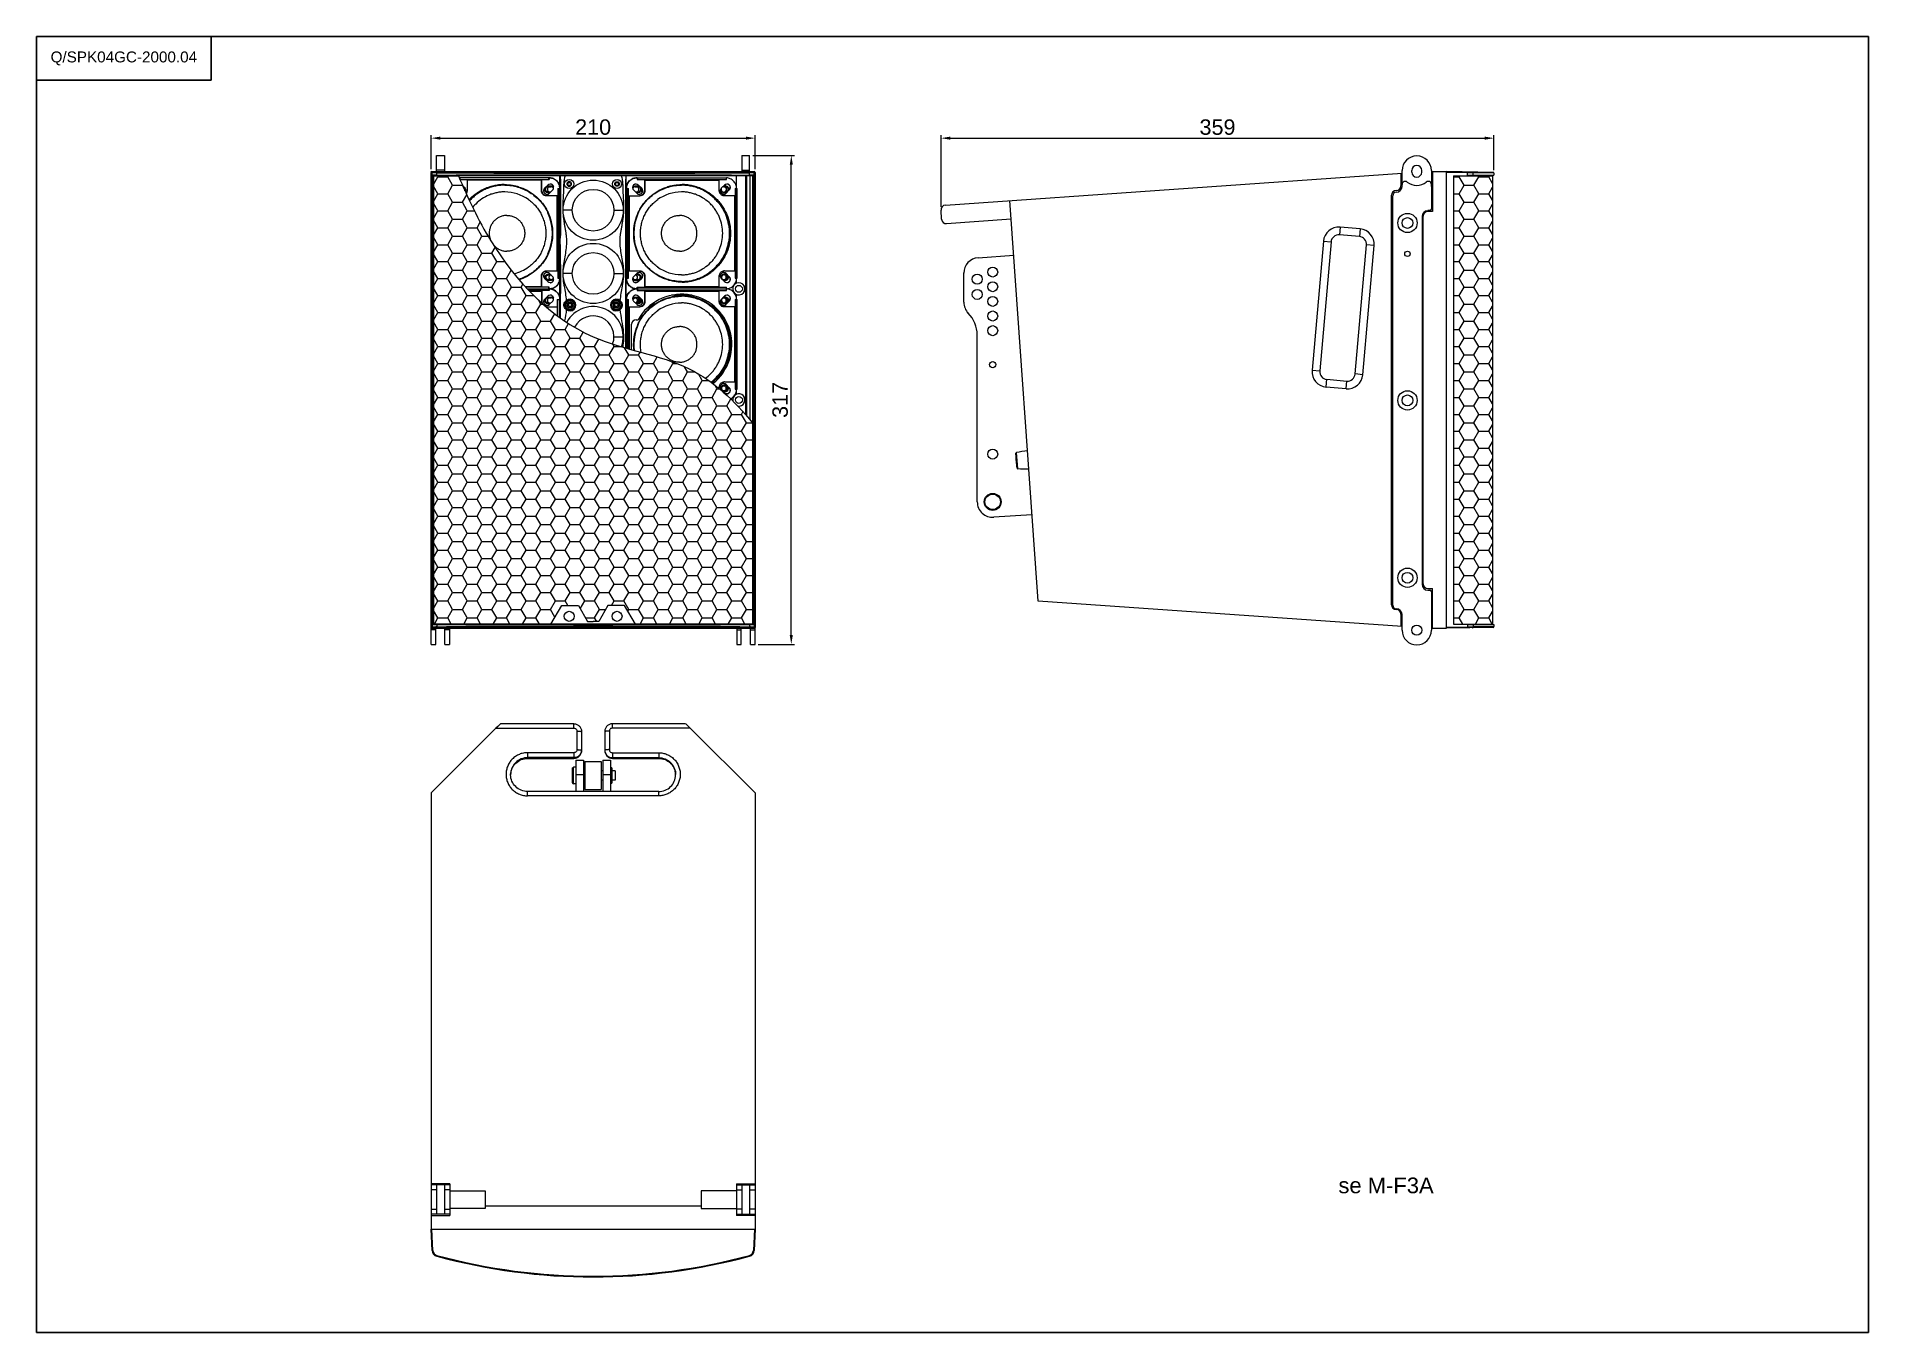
# Model space of a CAD drawing. Header units: millimetres. Extents: x 0 to 1188, y 0 to 840.
import ezdxf

# ---------------------------------------------------------------- set-up
doc = ezdxf.new("R2010")
doc.units = ezdxf.units.MM
doc.layers.get('0').update_dxf_attribs({"lineweight": 13})
doc.layers.add('图框', color=7, linetype='Continuous')
doc.layers.add('标注', color=251, linetype='Continuous', lineweight=9)
doc.styles.get("Standard").update_dxf_attribs({"font": 'arial.ttf'})
doc.dimstyles.new('STANDARD 4', dxfattribs={"dimscale": 4, "dimtxt": 2.5, "dimasz": 1.5, "dimexe": 0.5, "dimexo": 0.5, "dimgap": 0.5, "dimtad": 1, "dimtoh": 1, "dimdec": 1, "dimzin": 12, "dimdsep": 46, "dimtxsty": 'Standard', "dimcen": 0, "dimclrd": 256, "dimclre": 256, "dimclrt": 256, "dimadec": 0, "dimazin": 0, "dimtp": 0.01, "dimtm": 0.01, "dimtfac": 1, "dimtdec": 1, "dimtofl": 0, "dimtmove": 0, "dimatfit": 3, "dimfxl": 1, "dimtolj": 1, "dimtzin": 4, "dimlwd": -1, "dimlwe": -1, "dimarcsym": 0})

msp = doc.modelspace()

# ---------------------------------------------------------------- texts
at = {"layer": '图框', "insert": (875.1, 95.2), "char_height": 10.2, "width": 217.579, "attachment_point": 5}
msp.add_mtext('se M-F3A', dxfattribs=at)

# ---------------------------------------------------------------- blocks, each defined once
blk = doc.blocks.new('A4-H')
at = {"layer": '图框'}
for p, q in [((28.29, 202.95), (28.29, 210.02)), ((0, 202.95), (28.29, 202.95))]:
    blk.add_line(p, q, dxfattribs=at)
blk.add_lwpolyline([(0, 210.02), (297, 210.02), (297, 0), (0, 0)], close=True, dxfattribs=at)
at = {"layer": '图框', "insert": (14.14, 206.49), "char_height": 1.7679, "width": 28.2872, "attachment_point": 5}
blk.add_mtext('Q/SPK04GC-2000.04', dxfattribs=at)
blk = doc.blocks.new('*D11')
at = {"layer": 'Defpoints', "color": 0, "transparency": 16777216}
for p in [(945.1, 774.2), (945.1, 751.5), (586.5, 727.6)]:
    blk.add_point(p, dxfattribs=at)
at = {"layer": '标注', "transparency": 16777216}
for p, q in [((586.5, 729.6), (586.5, 776.2)), ((592.5, 774.2), (939.1, 774.2)), ((945.1, 753.5), (945.1, 776.2))]:
    blk.add_line(p, q, dxfattribs=at)
for points in [[(592.5, 775.2), (592.5, 773.2), (586.5, 774.2)], [(939.1, 775.2), (939.1, 773.2), (945.1, 774.2)]]:
    blk.add_solid(points, dxfattribs=at)
at = {"layer": '标注', "transparency": 16777216, "insert": (765.8, 781.3), "char_height": 10, "attachment_point": 5}
blk.add_mtext('\\A1;359', dxfattribs=at)
blk = doc.blocks.new('*D10')
at = {"layer": 'Defpoints', "color": 0, "transparency": 16777216}
for p in [(462.4, 763), (489.4, 763), (466, 446)]:
    blk.add_point(p, dxfattribs=at)
at = {"layer": '标注', "transparency": 16777216}
for p, q in [((464.4, 763), (491.4, 763)), ((489.4, 452), (489.4, 757)), ((468, 446), (491.4, 446))]:
    blk.add_line(p, q, dxfattribs=at)
for points in [[(488.4, 757), (490.4, 757), (489.4, 763)], [(488.4, 452), (490.4, 452), (489.4, 446)]]:
    blk.add_solid(points, dxfattribs=at)
at = {"layer": '标注', "transparency": 16777216, "insert": (482.2, 604.5), "char_height": 10, "attachment_point": 5, "rotation": 90}
blk.add_mtext('\\A1;317', dxfattribs=at)
blk = doc.blocks.new('*D12')
at = {"layer": 'Defpoints', "color": 0, "transparency": 16777216}
for p in [(466, 774.2), (255.8, 752), (466, 752)]:
    blk.add_point(p, dxfattribs=at)
at = {"layer": '标注', "transparency": 16777216}
for p, q in [((255.8, 754), (255.8, 776.2)), ((261.8, 774.2), (460, 774.2)), ((466, 754), (466, 776.2))]:
    blk.add_line(p, q, dxfattribs=at)
for points in [[(261.8, 775.2), (261.8, 773.2), (255.8, 774.2)], [(460, 775.2), (460, 773.2), (466, 774.2)]]:
    blk.add_solid(points, dxfattribs=at)
at = {"layer": '标注', "transparency": 16777216, "insert": (360.9, 781.3), "char_height": 10, "attachment_point": 5}
blk.add_mtext('\\A1;210', dxfattribs=at)

# ---------------------------------------------------------------- dimensions: what is measured, and where the dimension line sits
at = {"layer": '标注'}
for base, p1, p2, picture, middle in [((466, 774.2), (255.8, 752), (466, 752), '*D12', (360.9, 781.3)), ((945.1, 774.2), (586.5, 727.6), (945.1, 751.5), '*D11', (765.8, 781.3))]:
    dim = msp.add_linear_dim(base=base, p1=p1, p2=p2, dimstyle='STANDARD 4', override={"dimdec": 0}, dxfattribs=at)
    dim.commit()
    dim.dimension.update_dxf_attribs({"geometry": picture, "text_midpoint": middle})
dim = msp.add_linear_dim(base=(489.4, 763), p1=(466, 446), p2=(462.4, 763), angle=90, dimstyle='STANDARD 4', override={"dimdec": 0}, dxfattribs=at)
dim.commit()
dim.dimension.update_dxf_attribs({"geometry": '*D10', "text_midpoint": (489.4, 604.5), "dimtype": 160})

# ---------------------------------------------------------------- hatches: boundary and pattern name
at = {"layer": '标注'}
h = msp.add_hatch(dxfattribs=at)
h.set_pattern_fill('HONEY', color=256, scale=2)
h.set_pattern_definition([(0, (746.0086, -81.2757), (9.525, 5.49926), [6.35, -12.7]), (120, (746.0086, -81.2757), (-9.525, 5.49926), [6.35, -12.7]), (60, (746.0086, -81.2757), (2e-08, 10.998523), [-12.7, 6.35])])
edge = h.paths.add_edge_path()
edge.add_spline(control_points=[(464.4, 589.4), (452.4, 604.1), (423.7, 631.7), (349.1, 640.4), (299.2, 693.7), (279.6, 735.3), (273.6, 749.7)], knot_values=[29.485286, 29.485286, 29.485286, 29.485286, 84.993062, 150.670041, 241.548536, 288.497234, 288.497234, 288.497234, 288.497234], degree=3, periodic=0)
edge.add_line((273.6, 749.7), (257.4, 749.7))
edge.add_line((257.4, 749.7), (257.4, 459.2))
edge.add_line((257.4, 459.2), (333.5, 459.2))
edge.add_line((333.5, 459.2), (340.5, 471.2))
edge.add_line((340.5, 471.2), (351.3, 471.2))
edge.add_line((351.3, 471.2), (357.3, 460.8))
edge.add_line((357.3, 460.8), (364.5, 460.8))
edge.add_line((364.5, 460.8), (370.5, 471.2))
edge.add_line((370.5, 471.2), (381.3, 471.2))
edge.add_line((381.3, 471.2), (388.3, 459.2))
edge.add_line((388.3, 459.2), (464.4, 459.2))
edge.add_line((464.4, 459.2), (464.4, 589.4))
h = msp.add_hatch(dxfattribs=at)
h.set_pattern_fill('HONEY', color=256, scale=2)
h.set_pattern_definition([(0, (-121.972, -81.2757), (9.525, 5.499261), [6.35, -12.7]), (120, (-121.972, -81.2757), (-9.525, 5.499261), [6.35, -12.7]), (60, (-121.972, -81.2757), (2e-08, 10.998523), [-12.7, 6.35])])
h.paths.add_polyline_path([(918.8, 749.7), (944.1, 749.7), (944.1, 459.2), (918.8, 459.2)])

# ---------------------------------------------------------------- linework, layer by layer
for p, q in [((259.4, 752.5), (259.4, 763)), ((259.4, 763), (264.4, 763)), ((264.4, 763), (264.4, 752.5)), ((457.4, 763), (457.4, 752.5)), ((457.4, 763), (462.4, 763)), ((462.4, 752.5), (462.4, 763)), ((255.8, 457), (255.8, 752)), ((256.5, 751.8), (255.8, 752)), ((255.8, 457), (255.8, 752)), ((256.5, 751.8), (255.8, 752)), ((255.9, 752.3), (255.9, 752.5)), ((255.9, 752.5), (256.1, 752.5)), ((257, 752.3), (256.3, 752.5)), ((256.3, 752.5), (465.5, 752.5)), ((257, 752.3), (256.3, 752.5)), ((256.3, 752.5), (465.5, 752.5)), ((256.5, 750.1), (256.5, 751.8)), ((256.5, 750.1), (256.5, 751.8)), ((256.5, 750.1), (256.5, 750.1)), ((256.5, 460), (256.5, 749.2)), ((256.5, 460), (256.5, 749.2)), ((257.4, 458.9), (257.4, 750.1)), ((259.2, 750.1), (257.4, 750.1)), ((257.4, 458.9), (257.4, 750.1)), ((464.4, 749.7), (257.4, 749.7)), ((264.4, 753.5), (259.4, 753.5)), ((259.5, 750.1), (259.5, 751.7)), ((259.5, 750.1), (259.5, 751.7)), ((272.4, 752.5), (465.5, 752.5)), ((274.5, 748.5), (274.5, 747.5)), ((332.4, 748.5), (274.5, 748.5)), ((332.1, 747.5), (332.1, 748.5)), ((332.4, 748.5), (332.4, 747.5)), ((337.9, 750.1), (339.4, 750.1)), ((339.4, 750.1), (339.7, 750.2)), ((339.4, 750.1), (339.7, 750.2)), ((339.4, 742.4), (339.4, 750.1)), ((359.9, 750.2), (342.7, 750.2)), ((379.1, 750.2), (342.7, 750.2)), ((379.1, 750.2), (361.9, 750.2)), ((382.4, 750.1), (382.1, 750.2)), ((382.4, 750.1), (382.1, 750.2)), ((382.4, 750.1), (383.9, 750.1)), ((382.4, 742.4), (382.4, 750.1)), ((382.4, 750.1), (453.7, 750)), ((389.4, 748.5), (389.4, 747.5)), ((389.4, 748.5), (447.3, 748.5)), ((389.7, 748.5), (389.7, 747.5)), ((447.3, 747.5), (447.3, 748.5)), ((453.7, 750), (453.7, 743.3)), ((453.7, 750), (459.6, 750)), ((457.4, 753.5), (462.4, 753.5)), ((459.6, 750.1), (459.6, 595.1)), ((460.6, 594), (460.6, 750.1)), ((462.6, 750), (460.6, 750)), ((462.3, 750.1), (462.3, 751.7)), ((462.3, 750.1), (462.3, 751.7)), ((462.3, 750.1), (462.3, 751.7)), ((462.6, 750.1), (462.6, 591.6)), ((464.4, 750.1), (462.6, 750.1)), ((464.4, 458.9), (464.4, 750.1)), ((464.4, 458.9), (464.4, 750.1)), ((464.4, 589.3), (464.4, 750.1)), ((465.5, 752.5), (464.8, 752.3)), ((465.5, 752.5), (464.8, 752.3)), ((465.5, 752.5), (464.8, 752.3)), ((466, 752), (465.3, 751.8)), ((466, 752), (465.3, 751.8)), ((466, 752), (465.3, 751.8)), ((465.3, 750.1), (465.3, 751.8)), ((465.3, 750.1), (465.3, 751.8)), ((465.3, 750.1), (465.3, 751.8)), ((465.3, 750.1), (465.3, 750.1)), ((465.3, 750.1), (465.3, 749.2)), ((465.3, 750.1), (465.3, 749.2)), ((465.3, 750.1), (465.3, 750.1)), ((465.3, 750.1), (465.3, 749.2)), ((465.3, 749.2), (465.3, 749)), ((465.3, 749.2), (465.3, 749)), ((465.3, 749.2), (465.3, 749)), ((465.3, 459.8), (465.3, 749)), ((465.3, 459.8), (465.3, 749)), ((465.3, 588.3), (465.3, 749)), ((466, 752), (466, 457)), ((466, 752), (466, 457)), ((466, 752), (466, 587.4)), ((589.3, 730.8), (885.5, 751.5)), ((884.7, 751.5), (884.7, 743.2)), ((885.5, 742.9), (885.5, 753.2)), ((891.7, 753.2), (891.7, 752.2)), ((898.2, 753.2), (898.2, 752.2)), ((904.5, 753.2), (904.5, 728.2)), ((904.5, 752.5), (914.2, 752.5)), ((905.2, 752.5), (905.2, 726.7)), ((914.2, 456.5), (914.2, 752.5)), ((944.7, 752), (914.2, 752.5)), ((928, 751.8), (914.2, 752)), ((927.7, 750.1), (945.1, 750.2)), ((928, 750.1), (928, 751.8)), ((931.7, 751.7), (928, 751.8)), ((928.2, 749.7), (928.2, 750.1)), ((929, 750.1), (929, 749.7)), ((929.5, 750.1), (929.5, 749.7)), ((930.8, 750.1), (930.8, 749.7)), ((931.3, 750.1), (931.3, 749.7)), ((931.7, 750.1), (931.7, 751.7)), ((945.1, 751.5), (931.7, 751.7)), ((931.8, 750.1), (931.8, 749.7)), ((941.3, 750.2), (941.3, 749.7)), ((941.4, 750.2), (941.4, 749.7)), ((942.1, 750.2), (942.1, 749.7)), ((944.1, 749.7), (944.1, 459.2)), ((945.1, 751.5), (945.1, 750.2)), ((274.5, 747.5), (332.4, 747.5)), ((277.8, 741.7), (276.4, 743.1)), ((279.1, 747), (279.1, 740.1)), ((327.7, 747), (279.1, 747)), ((327.4, 740.1), (327.4, 747)), ((327.7, 740.1), (327.4, 740.1)), ((327.7, 740.1), (327.7, 747)), ((331.5, 743.8), (329.4, 741.7)), ((329.4, 741.7), (329.5, 741.7)), ((331.6, 743.8), (329.5, 741.7)), ((337.8, 736.8), (330.6, 736.8)), ((331.5, 743.8), (331.6, 743.8)), ((331.7, 743.2), (331.8, 742.7)), ((331.7, 743.2), (333.5, 743.2)), ((331.7, 738.7), (331.8, 739.2)), ((332.8, 738.7), (331.7, 738.7)), ((331.8, 742.7), (333.6, 742.7)), ((333.3, 739.2), (331.8, 739.2)), ((332.6, 738.5), (334.7, 740.6)), ((333.5, 743.2), (333.6, 742.7)), ((337.5, 688.2), (337.5, 736.8)), ((337.8, 688.2), (337.8, 736.8)), ((338, 741.5), (338, 683.5)), ((338, 741.5), (339.5, 741.5)), ((339, 683.5), (339, 741.5)), ((339.5, 683.5), (339.5, 741.5)), ((339.8, 743.6), (339.8, 733.2)), ((382, 745.5), (382.1, 747.7)), ((382, 731), (382, 737.5)), ((382.3, 741.5), (382.3, 683.5)), ((382.3, 741.5), (383.8, 741.5)), ((382.8, 741.5), (382.8, 683.5)), ((383.8, 683.5), (383.8, 741.5)), ((384, 736.8), (384, 688.2)), ((384, 736.8), (391.2, 736.8)), ((384.3, 736.8), (384.3, 688.2)), ((387.1, 740.6), (389.2, 738.5)), ((388.2, 743.2), (388.2, 742.7)), ((388.2, 743.2), (390, 743.2)), ((388.2, 742.7), (390, 742.7)), ((390, 739.2), (388.5, 739.2)), ((390, 738.7), (389, 738.7)), ((389.4, 747.5), (447.3, 747.5)), ((390, 743.2), (390, 742.7)), ((390, 738.7), (390, 739.2)), ((392.3, 741.7), (390.2, 743.8)), ((390.3, 743.8), (390.2, 743.8)), ((392.4, 741.7), (390.3, 743.8)), ((392.4, 741.7), (392.3, 741.7)), ((394.1, 747), (394.1, 740.1)), ((394.1, 747), (442.7, 747)), ((394.1, 740.1), (394.4, 740.1)), ((394.4, 747), (394.4, 740.1)), ((442.7, 740.1), (442.7, 747)), ((446.1, 743.8), (444, 741.7)), ((445.7, 743.2), (445.6, 742.7)), ((445.6, 742.7), (446.6, 742.7)), ((445.7, 738.7), (445.6, 739.2)), ((446.6, 739.2), (445.6, 739.2)), ((445.7, 743.2), (446.6, 743.2)), ((446.6, 738.7), (445.7, 738.7)), ((452.8, 736.8), (446, 736.8)), ((446.6, 743.2), (446.6, 742.7)), ((446.6, 738.7), (446.6, 739.2)), ((447, 738.5), (449.1, 740.6)), ((447.1, 738.5), (447, 738.5)), ((447.1, 738.5), (449.2, 740.6)), ((449.2, 740.6), (449.1, 740.6)), ((452.8, 688.2), (452.8, 736.8)), ((452.9, 741.5), (452.9, 683.5)), ((452.9, 741.5), (454.2, 741.5)), ((453.2, 741.5), (453.2, 683.5)), ((454.2, 683.5), (454.2, 741.5)), ((878.7, 676), (878.7, 737.2)), ((878.7, 714.3), (878.7, 737.2)), ((879.5, 675.9), (879.5, 736.9)), ((879.5, 715.1), (879.5, 736.9)), ((904.5, 742.9), (904.5, 744.2)), ((347.4, 727.5), (341.4, 727.5)), ((374.4, 727.5), (380.4, 727.5)), ((586.9, 721.6), (586.5, 727.6)), ((649.4, 474), (631.2, 733.8)), ((903.5, 727.2), (902.2, 727.2)), ((905.2, 726.7), (902.2, 726.7)), ((382.1, 712.4), (382.1, 719.7)), ((590.1, 718.9), (632, 721.8)), ((845.3, 716.5), (844.9, 711.5)), ((858.3, 715.4), (845.3, 716.5)), ((858.3, 715.4), (857.8, 710.4)), ((898.5, 723.4), (898.5, 484.9)), ((899.2, 485.2), (899.2, 723.7)), ((382.2, 709.3), (382.1, 712.4)), ((834.5, 707.4), (827.2, 623.7)), ((839.5, 707), (832.1, 623.3)), ((834.5, 707.4), (839.5, 707)), ((857.8, 710.4), (844.9, 711.5)), ((855, 621.3), (862.4, 705)), ((860, 620.8), (867.3, 704.5)), ((867.3, 704.5), (862.4, 705)), ((610.6, 696.7), (633.7, 698.3)), ((316.8, 678), (327.7, 678)), ((332.4, 677.5), (317.3, 677.5)), ((327.4, 678), (327.4, 684.9)), ((327.7, 684.9), (327.4, 684.9)), ((327.7, 678), (327.7, 684.9)), ((329.4, 683.3), (331.5, 681.2)), ((329.4, 683.3), (329.5, 683.3)), ((329.5, 683.3), (331.6, 681.2)), ((330.6, 688.2), (337.8, 688.2)), ((331.5, 681.2), (331.6, 681.2)), ((331.7, 686), (331.8, 685.5)), ((331.7, 686), (333.1, 686)), ((331.7, 682), (331.8, 682.5)), ((333.5, 682), (331.7, 682)), ((331.8, 685.5), (333.5, 685.5)), ((333.6, 682.5), (331.8, 682.5)), ((332.1, 676.5), (332.1, 677.5)), ((332.4, 676.5), (332.4, 677.5)), ((334.7, 684.4), (332.6, 686.5)), ((333.5, 682), (333.6, 682.5)), ((338, 683.5), (339.5, 683.5)), ((339.4, 657.8), (339.4, 682.6)), ((347.4, 686.5), (341.4, 686.5)), ((374.4, 686.5), (380.4, 686.5)), ((382.1, 673.4), (382.1, 678.4)), ((382.3, 683.5), (383.8, 683.5)), ((382.4, 638.1), (382.4, 682.6)), ((384, 688.2), (391.2, 688.2)), ((389.2, 686.5), (387.1, 684.4)), ((390, 685.5), (388.2, 685.5)), ((388.2, 682), (388.2, 682.5)), ((388.2, 682.5), (390, 682.5)), ((388.2, 682), (390, 682)), ((390, 686), (388.7, 686)), ((389.4, 676.5), (389.4, 677.5)), ((389.4, 677.5), (447.3, 677.5)), ((389.7, 677.5), (389.7, 676.5)), ((390, 686), (390, 685.5)), ((390, 682), (390, 682.5)), ((390.2, 681.2), (392.3, 683.3)), ((390.3, 681.2), (390.2, 681.2)), ((390.3, 681.2), (392.4, 683.3)), ((392.4, 683.3), (392.3, 683.3)), ((394.1, 684.9), (394.1, 678)), ((394.1, 684.9), (394.4, 684.9)), ((394.1, 678), (442.7, 678)), ((394.4, 684.9), (394.4, 678)), ((442.7, 678), (442.7, 684.9)), ((444, 683.3), (446.1, 681.2)), ((445.7, 686), (445.6, 685.5)), ((446.6, 685.5), (445.6, 685.5)), ((445.6, 682.5), (446.6, 682.5)), ((445.7, 682), (445.6, 682.5)), ((446.6, 686), (445.7, 686)), ((445.7, 682), (446.6, 682)), ((446, 688.2), (452.8, 688.2)), ((446.6, 686), (446.6, 685.5)), ((446.6, 682), (446.6, 682.5)), ((447.1, 686.5), (447, 686.5)), ((449.1, 684.4), (447, 686.5)), ((449.2, 684.4), (447.1, 686.5)), ((447.3, 676.5), (447.3, 677.5)), ((449.2, 684.4), (449.1, 684.4)), ((452.9, 683.5), (454.2, 683.5)), ((453.7, 681.7), (453.7, 680.1)), ((601.3, 667.8), (601.3, 686.8)), ((318.2, 676.5), (332.4, 676.5)), ((318.2, 676.5), (332.4, 676.5)), ((332.4, 675.5), (319.1, 675.5)), ((319.6, 675), (327.7, 675)), ((327.4, 675), (327.4, 668.1)), ((327.7, 668.1), (327.4, 668.1)), ((327.7, 668.1), (327.4, 668.1)), ((327.7, 675), (327.7, 668.1)), ((331.5, 671.8), (329.4, 669.7)), ((329.4, 669.7), (329.5, 669.7)), ((331.6, 671.8), (329.5, 669.7)), ((331.5, 671.8), (331.6, 671.8)), ((331.7, 671.2), (331.8, 670.7)), ((331.7, 671.2), (333.5, 671.2)), ((331.7, 666.7), (331.8, 667.2)), ((332.8, 666.7), (331.7, 666.7)), ((331.8, 670.7), (333.6, 670.7)), ((333.3, 667.2), (331.8, 667.2)), ((332.1, 676.5), (332.1, 675.5)), ((332.4, 676.5), (332.4, 675.5)), ((332.6, 666.5), (334.7, 668.6)), ((333.5, 671.2), (333.6, 670.7)), ((337.5, 669.5), (339.5, 669.5)), ((337.5, 669.5), (337.5, 659.2)), ((337.8, 669.5), (337.8, 658.9)), ((343.5, 668.9), (343.8, 668.5)), ((378.3, 668.9), (378, 668.5)), ((382.3, 669.5), (382.3, 638.1)), ((382.3, 669.5), (383.8, 669.5)), ((382.8, 669.5), (382.8, 638)), ((383.8, 637.7), (383.8, 669.5)), ((387.1, 668.6), (389.2, 666.5)), ((388.2, 671.2), (388.2, 670.7)), ((388.2, 671.2), (390, 671.2)), ((388.2, 671), (388.2, 670.5)), ((390, 671), (388.2, 671)), ((388.2, 670.7), (390, 670.7)), ((390, 670.5), (388.2, 670.5)), ((388.2, 667.5), (390, 667.5)), ((390, 667.2), (388.5, 667.2)), ((388.7, 667), (390, 667)), ((390, 666.7), (389, 666.7)), ((389.4, 676.5), (447.3, 676.5)), ((389.4, 676.5), (389.4, 675.5)), ((389.4, 676.5), (447.3, 676.5)), ((389.4, 675.5), (447.3, 675.5)), ((389.7, 676.5), (389.7, 675.5)), ((390, 671.2), (390, 670.7)), ((390, 671), (390, 670.5)), ((390, 667), (390, 667.5)), ((390, 666.7), (390, 667.2)), ((392.3, 669.7), (390.2, 671.8)), ((390.3, 671.8), (390.2, 671.8)), ((392.4, 669.7), (390.3, 671.8)), ((392.4, 669.7), (392.3, 669.7)), ((394.1, 675), (394.1, 668.1)), ((394.1, 675), (442.7, 675)), ((394.1, 668.1), (394.4, 668.1)), ((394.4, 675), (394.4, 668.1)), ((425, 672.3), (411.7, 672.3)), ((442.7, 668.1), (442.7, 675)), ((446.1, 671.8), (444, 669.7)), ((445.7, 671.2), (445.6, 670.7)), ((445.6, 671.2), (446.6, 671.2)), ((445.7, 671), (445.6, 670.5)), ((445.6, 670.7), (446.6, 670.7)), ((446.6, 670.5), (445.6, 670.5)), ((445.6, 667.5), (446.6, 667.5)), ((445.7, 667), (445.6, 667.5)), ((445.7, 666.7), (445.6, 667.2)), ((446.6, 667.2), (445.6, 667.2)), ((446.6, 671), (445.7, 671)), ((445.7, 667), (446.6, 667)), ((446.6, 666.7), (445.7, 666.7)), ((446.6, 671.2), (446.6, 670.7)), ((446.6, 671), (446.6, 670.5)), ((446.6, 667), (446.6, 667.5)), ((446.6, 666.7), (446.6, 667.2)), ((447, 666.5), (449.1, 668.6)), ((447.1, 666.5), (447, 666.5)), ((447.1, 666.5), (449.2, 668.6)), ((447.3, 675.5), (447.3, 676.5)), ((449.2, 668.6), (449.1, 668.6)), ((452.9, 669.5), (452.9, 611.5)), ((452.9, 669.5), (454.2, 669.5)), ((453.2, 669.5), (453.2, 611.5)), ((453.7, 672.9), (453.7, 608.1)), ((454.2, 611.5), (454.2, 669.5)), ((878.7, 471.7), (878.7, 676)), ((879.5, 471.4), (879.5, 675.9)), ((330.6, 664.8), (337.5, 664.8)), ((343.5, 663.1), (343.8, 663.5)), ((378.3, 663.1), (378, 663.5)), ((384, 664.8), (384, 637.6)), ((384, 664.8), (391.2, 664.8)), ((384.3, 664.8), (384.3, 637.5)), ((385.8, 637.1), (385.8, 653.5)), ((388.8, 656.5), (390, 656.5)), ((452.8, 664.8), (446, 664.8)), ((452.8, 616.2), (452.8, 664.8)), ((374.4, 645.5), (380.4, 645.5)), ((450.4, 635.2), (450.4, 645.8)), ((610, 604.8), (610, 646.6)), ((382.2, 638.2), (382.1, 640.4)), ((827.2, 623.7), (832.1, 623.3)), ((836.2, 612.9), (836.7, 617.9)), ((836.7, 617.9), (849.6, 616.7)), ((860, 620.8), (855, 621.3)), ((442.7, 611.8), (442.7, 612.9)), ((444, 611.3), (446.1, 609.2)), ((445.7, 614), (445.6, 613.5)), ((445.7, 614), (445.6, 613.5)), ((446.6, 613.5), (445.6, 613.5)), ((446.6, 613.5), (445.6, 613.5)), ((445.6, 610.5), (446.6, 610.5)), ((445.7, 610), (445.6, 610.5)), ((445.6, 610.5), (446.6, 610.5)), ((445.7, 610), (445.6, 610.5)), ((446.6, 614), (445.7, 614)), ((446.6, 614), (445.7, 614)), ((445.7, 610), (446.6, 610)), ((445.7, 610), (446.6, 610)), ((446, 616.2), (452.8, 616.2)), ((446.6, 614), (446.6, 613.5)), ((446.6, 614), (446.6, 613.5)), ((446.6, 610), (446.6, 610.5)), ((446.6, 610), (446.6, 610.5)), ((447.1, 614.5), (447, 614.5)), ((449.1, 612.4), (447, 614.5)), ((449.2, 612.4), (447.1, 614.5)), ((449.2, 612.4), (449.1, 612.4)), ((452.9, 611.5), (454.2, 611.5)), ((836.2, 612.9), (849.2, 611.8)), ((849.2, 611.8), (849.6, 616.7)), ((610, 538.4), (610, 604.8)), ((636.3, 559.9), (635.5, 570.4)), ((635.8, 560.3), (635.1, 570)), ((635.4, 562.2), (635.4, 562.2)), ((635.4, 562.1), (635.4, 562.2)), ((635.4, 562.2), (635.4, 562.2)), ((635.4, 562.2), (635.4, 562.2)), ((635.7, 560.9), (635.7, 560.9)), ((635.7, 560.9), (635.7, 560.9)), ((635.7, 560.9), (635.7, 560.9)), ((635.7, 560.9), (635.7, 560.9)), ((645.4, 530.1), (620.7, 528.4)), ((902.2, 482.2), (905.2, 482.2)), ((902.2, 481.2), (903.5, 481.2)), ((904.5, 480.2), (904.5, 455.2)), ((905.2, 456.5), (905.2, 482.2)), ((885.5, 457.5), (649.4, 474)), ((884.7, 465.7), (884.7, 457.5)), ((885.5, 455.2), (885.5, 465.4)), ((256.5, 457.2), (255.8, 457)), ((256.5, 457.2), (255.8, 457)), ((255.8, 446), (255.8, 456.7)), ((258.8, 455.5), (255.8, 455.5)), ((255.9, 456.7), (255.9, 456.5)), ((256.1, 456.5), (255.9, 456.5)), ((255.9, 456.5), (256.1, 456.5)), ((257, 456.7), (256.3, 456.5)), ((257, 456.7), (256.3, 456.5)), ((465.5, 456.5), (256.3, 456.5)), ((256.3, 456.5), (465.5, 456.5)), ((256.5, 459.8), (256.5, 460)), ((256.5, 458.9), (256.5, 459.8)), ((256.5, 458.9), (256.5, 457.2)), ((256.5, 458.9), (256.5, 458.9)), ((256.5, 458.9), (256.5, 457.2)), ((258.8, 446), (258.8, 456.5)), ((259.5, 458.9), (259.5, 457.3)), ((259.5, 458.9), (259.5, 457.3)), ((264.8, 446), (264.8, 456.5)), ((267.8, 455.5), (264.8, 455.5)), ((267.8, 456.5), (267.8, 446)), ((339.4, 458.9), (337.9, 458.9)), ((339.4, 458.9), (339.7, 458.8)), ((359.9, 458.8), (342.7, 458.8)), ((379.1, 458.8), (361.9, 458.8)), ((382.4, 458.9), (382.1, 458.8)), ((383.9, 458.9), (382.4, 458.9)), ((454, 456.5), (454, 446)), ((454, 455.5), (457, 455.5)), ((457, 446), (457, 456.5)), ((462.3, 458.9), (462.3, 457.3)), ((462.3, 458.9), (462.3, 457.3)), ((463, 446), (463, 456.5)), ((463, 455.5), (466, 455.5)), ((465.5, 456.5), (464.8, 456.7)), ((465.5, 456.5), (464.8, 456.7)), ((465.3, 459.8), (465.3, 460)), ((465.3, 458.9), (465.3, 459.8)), ((465.3, 458.9), (465.3, 458.9)), ((465.3, 458.9), (465.3, 457.2)), ((465.3, 458.9), (465.3, 457.2)), ((466, 457), (465.3, 457.2)), ((466, 457), (465.3, 457.2)), ((465.9, 456.5), (465.7, 456.5)), ((465.7, 456.5), (465.9, 456.5)), ((465.9, 456.5), (465.9, 456.7)), ((466, 446), (466, 456.7)), ((904.5, 456.5), (914.2, 456.5)), ((928, 457.2), (914.2, 457)), ((944.7, 457), (914.2, 456.5)), ((927.7, 458.9), (927.7, 459.2)), ((927.7, 458.9), (945.1, 458.8)), ((928, 458.9), (928, 457.2)), ((931.7, 457.3), (928, 457.2)), ((928.2, 458.9), (928.2, 459.2)), ((929.2, 459.2), (929.2, 458.9)), ((929.5, 458.9), (929.5, 459.2)), ((930.8, 458.9), (930.8, 459.2)), ((931.3, 458.9), (931.3, 459.2)), ((931.7, 458.9), (931.7, 457.3)), ((945.1, 457.5), (931.7, 457.3)), ((931.8, 458.9), (931.8, 459.2)), ((941.3, 458.8), (941.3, 459.2)), ((941.4, 458.8), (941.4, 459.2)), ((942.1, 458.8), (942.1, 459.2)), ((945.1, 458.8), (945.1, 457.5)), ((255.8, 446), (258.8, 446)), ((264.8, 446), (267.8, 446)), ((454, 446), (457, 446)), ((463, 446), (466, 446)), ((348.4, 394.5), (300.9, 394.5)), ((348.4, 391.7), (348.4, 394.5)), ((373.4, 391.7), (373.4, 394.5)), ((420.9, 394.5), (373.4, 394.5)), ((255.9, 349.8), (297.9, 391.7)), ((297.9, 391.7), (348.4, 391.7)), ((350.4, 389.7), (350.4, 377.8)), ((353.4, 389.5), (353.4, 377.1)), ((368.4, 389.5), (368.4, 377.1)), ((371.4, 389.7), (371.4, 377.8)), ((423.9, 391.7), (373.4, 391.7)), ((465.9, 349.8), (423.9, 391.7)), ((318.4, 375.8), (318.4, 372.1)), ((348.4, 375.8), (318.4, 375.8)), ((348.4, 372.6), (318.4, 372.6)), ((318.4, 372.1), (348.4, 372.1)), ((318.4, 372.1), (348.4, 372.1)), ((348.4, 375.8), (348.4, 372.1)), ((349.6, 371), (349.6, 350.6)), ((349.6, 371), (354.6, 371)), ((354.6, 371), (354.6, 350.6)), ((355.6, 370), (355.6, 352)), ((355.6, 370), (366.1, 370)), ((366.1, 370), (366.1, 352)), ((367.1, 371), (367.1, 350.6)), ((367.1, 371), (372.1, 371)), ((372.1, 371), (372.1, 350.6)), ((373.4, 375.8), (373.4, 372.1)), ((373.4, 375.8), (403.4, 375.8)), ((373.4, 372.6), (403.4, 372.6)), ((373.4, 372.1), (403.4, 372.1)), ((373.4, 372.1), (403.4, 372.1)), ((403.4, 375.8), (403.4, 372.1)), ((347.6, 366), (348.1, 366.5)), ((347.6, 356.3), (347.6, 366)), ((348.1, 355.5), (348.1, 366.5)), ((349.6, 366.5), (348.1, 366.5)), ((349.6, 361.7), (354.6, 361.7)), ((355.6, 364.1), (354.6, 364.1)), ((355.6, 357.9), (354.6, 357.9)), ((367.1, 364.1), (366.1, 364.1)), ((367.1, 357.9), (366.1, 357.9)), ((367.1, 361.7), (372.1, 361.7)), ((372.3, 364.1), (372.1, 364.1)), ((372.3, 357.9), (372.1, 357.9)), ((372.3, 356.1), (372.3, 365.9)), ((372.3, 365.9), (372.3, 365.9)), ((372.5, 358.5), (372.5, 366)), ((372.5, 366), (372.8, 366)), ((372.5, 364.9), (372.8, 364.9)), ((372.5, 363.8), (372.8, 363.8)), ((372.5, 363.4), (372.8, 363.4)), ((372.5, 358.7), (372.8, 358.7)), ((372.5, 356), (372.5, 358.5)), ((372.5, 358.2), (372.8, 358.2)), ((372.5, 357.1), (372.8, 357.1)), ((372.8, 366), (372.8, 358.7)), ((372.8, 358.7), (372.8, 356)), ((373, 365.9), (373, 358.5)), ((373.1, 363.5), (373, 363.5)), ((373, 358.5), (373, 356.1)), ((373.1, 358.5), (373, 358.5)), ((373.1, 357.9), (373.1, 364.1)), ((375.1, 364.1), (373.1, 364.1)), ((375.1, 357.9), (373.1, 357.9)), ((375.1, 364.1), (375.1, 357.9)), ((255.9, 349.8), (255.9, 66.8)), ((318.4, 347.8), (318.4, 350.6)), ((403.4, 350.6), (318.4, 350.6)), ((403.4, 347.8), (318.4, 347.8)), ((347.6, 356.3), (347.6, 356)), ((347.6, 356), (348.1, 355.5)), ((349.6, 355.5), (348.1, 355.5)), ((355.6, 352), (366.1, 352)), ((372.3, 356.1), (372.3, 356.1)), ((372.5, 356), (372.8, 356)), ((403.4, 347.8), (403.4, 350.6)), ((465.9, 349.8), (465.9, 66.8)), ((267.9, 96.3), (255.9, 96.3)), ((267.9, 95.6), (255.9, 95.6)), ((259.4, 95.6), (259.4, 76.6)), ((264.4, 95.6), (264.4, 76.6)), ((267.9, 96.3), (267.9, 75.8)), ((453.9, 96.3), (465.9, 96.3)), ((453.9, 96.3), (453.9, 75.8)), ((453.9, 95.6), (465.9, 95.6)), ((457.4, 95.6), (457.4, 76.6)), ((462.4, 95.6), (462.4, 76.6)), ((259.4, 92.3), (255.9, 92.3)), ((267.9, 92.3), (264.4, 92.3)), ((267.9, 91.8), (290.9, 91.8)), ((290.9, 91.8), (290.9, 80.2)), ((453.9, 91.8), (430.9, 91.8)), ((430.9, 91.8), (430.9, 80.2)), ((453.9, 92.3), (457.4, 92.3)), ((462.4, 92.3), (465.9, 92.3)), ((255.9, 79.8), (259.4, 79.8)), ((267.9, 76.6), (255.9, 76.6)), ((255.9, 75.8), (267.9, 75.8)), ((264.4, 79.8), (267.9, 79.8)), ((290.9, 80.2), (267.9, 80.2)), ((430.9, 81.8), (290.9, 81.8)), ((430.9, 80.2), (453.9, 80.2)), ((457.4, 79.8), (453.9, 79.8)), ((453.9, 76.6), (465.9, 76.6)), ((465.9, 75.8), (453.9, 75.8)), ((465.9, 79.8), (462.4, 79.8)), ((256.5, 53), (255.8, 66.8)), ((255.9, 66.8), (465.9, 66.8)), ((257, 53), (256.3, 66.8)), ((465.5, 66.8), (464.8, 53)), ((466, 66.8), (465.3, 53)), ((466, 66.8), (466, 66.8))]:
    msp.add_line(p, q)
for points in [[(339.7, 747.6), (339.7, 745.5), (339.8, 743.6)], [(382, 737.5), (382, 743.6), (382, 745.5)], [(339.8, 733.2), (339.8, 731), (339.8, 728.8), (339.8, 726.6), (339.8, 724.3), (339.8, 722), (339.7, 719.7), (339.7, 717.3), (339.7, 714.9), (339.7, 712.4), (339.6, 709.4)], [(382.1, 719.7), (382, 722), (382, 724.3), (382, 726.6), (382, 728.8), (382, 731)], [(339.8, 692.2), (339.8, 690.8), (339.8, 687.9), (339.8, 684.7), (339.8, 681.6), (339.7, 678.4), (339.7, 673.4)], [(382.1, 678.4), (382, 681.6), (382, 684.7), (382, 687.9), (382, 690.8), (382, 692.2)], [(339.8, 660.8), (339.8, 662.1), (339.8, 665.1), (339.8, 668.2), (339.8, 671.4), (339.7, 674.6), (339.7, 679.6)], [(382, 638.2), (382, 640.2), (382, 642.9), (382, 645.8), (382, 648.7), (382, 650)]]:
    msp.add_lwpolyline(points)
for centre, radius in [((360.9, 727.5), 19.5), ((345.4, 744.5), 3), ((345.4, 744.5), 1), ((360.9, 727.5), 13.5), ((376.4, 744.5), 3), ((376.4, 744.5), 1), ((889, 719.2), 6.25), ((889, 719.2), 3.5), ((360.9, 686.5), 19.5), ((889, 699.2), 1.75), ((360.9, 686.5), 13.5), ((620, 687.4), 3.25), ((455.4, 676.5), 2.25), ((610, 682.8), 3.25), ((620, 677.9), 3.25), ((345.9, 666), 3.03), ((345.9, 666), 2.1), ((345.9, 666), 1.6), ((345.9, 666), 1), ((375.9, 666), 3.03), ((375.9, 666), 2.1), ((375.9, 666), 1.6), ((375.9, 666), 1), ((610, 672.9), 3.25), ((620, 668.4), 3.25), ((620, 658.9), 3.25), ((620, 649.4), 3.25), ((620, 627.4), 2), ((455.4, 604.5), 2.25), ((889, 604.2), 6.25), ((889, 604.2), 3.5), ((620, 569.4), 3.25), ((620, 538.4), 5.5), ((620, 538.4), 5), ((889, 489.2), 6.25), ((889, 489.2), 3.5), ((895, 455.2), 3.25)]:
    msp.add_circle(centre, radius)
for centre, radius, start, end in [((895, 753.2), 9.5, 0, 180), ((257, 751.8), 0.5, 90.0803, 179.9895), ((257, 751.8), 0.5, 90.0803, 179.9895), ((-40.1, 749.6), 296.6, 359.9175, 0.0825), ((-40.1, 749.6), 296.6, 359.9175, 0.0878), ((360.9, 22651), 21899.5, 269.73462, 270.26538), ((360.9, 22651), 21899.5, 269.73462, 270.26538), ((360.9, 22595.1), 21843.1, 269.73428, 270.26572), ((360.9, 22595.1), 21843.1, 269.73428, 270.26572), ((360.9, 22651), 21899.5, 269.76939, 270.26538), ((332.4, 741.6), 6.86, 88.9829, 89.9997), ((-866.1, 737.3), 1205.8, 0.491, 0.609), ((1589.6, 737.3), 1207.6, 179.3926, 179.5096), ((389.4, 741.6), 6.86, 90.0003, 91.0171), ((464.8, 751.8), 0.5, 0.0105, 89.9196), ((464.8, 751.8), 0.5, 0.0105, 89.9196), ((464.8, 751.8), 0.5, 0.0105, 89.9196), ((895, 753.2), 3.25, 0, 180), ((895, 752.2), 3.25, 180, 0), ((912.2, 749.6), 15.6, 0.3448, 1.5741), ((944.6, 751.5), 0.5, 0, 89), ((276.2, 741), 1.75, 65.9975, 77.132), ((276.2, 741), 1.75, 330.5173, 23.3841), ((303.6, 712.8), 26.5, 54.3055, 89.9798), ((331.8, 741), 2.28, 158.6687, 176.615), ((331.8, 741), 1.77, 165.132, 172.5312), ((331.8, 741), 2.24, 96.8998, 111.5609), ((331, 740), 2.23, 271.6112, 315.2653), ((331, 740), 2.21, 270.0027, 271.5862), ((333.1, 742.2), 2.22, 90.0361, 135.2678), ((331.7, 741), 2.21, 90.0186, 96.9072), ((331.7, 740.9), 2.21, 263.09, 269.9814), ((333.2, 742.2), 2.23, 95.0538, 135.2604), ((333.1, 742.2), 2.21, 88.4181, 90.0018), ((333.6, 741), 1.75, 20.9362, 90), ((333.5, 741), 2.26, 69.7298, 76.3022), ((388.2, 741), 1.75, 90, 159.0749), ((388.2, 741.4), 1.87, 88.8421, 91.592), ((388.7, 742.2), 2.22, 44.7322, 89.9639), ((388.7, 742.2), 2.21, 89.9982, 91.5819), ((388.6, 742.2), 2.23, 44.7396, 84.9462), ((390.8, 740), 2.23, 224.7347, 268.3888), ((390, 741), 2.21, 83.0928, 89.9814), ((390, 741), 2.24, 68.4391, 83.1002), ((390.8, 740), 2.21, 268.4138, 269.9973), ((389.9, 741), 1.77, 7.4688, 14.868), ((390, 741), 2.28, 3.385, 21.3313), ((418.2, 712.8), 26.5, 90.0202, 125.6945), ((445.6, 741), 1.75, 156.6642, 270), ((445.6, 741), 1.75, 90, 113.9789), ((445.7, 741), 2.26, 249.7765, 256.311), ((445.6, 740), 2.21, 268.4181, 270.0018), ((445.6, 741.4), 1.87, 88.8421, 91.592), ((445.4, 740), 2.23, 275.0538, 315.2604), ((445.6, 740), 2.22, 270.0361, 315.2678), ((447.7, 742.2), 2.23, 91.6112, 135.2653), ((446.6, 741), 2.21, 83.0928, 89.9814), ((446.6, 740.9), 2.2, 290.1114, 291.6164), ((447.7, 742.2), 2.21, 90.0027, 91.5862), ((881.7, 737.2), 3, 90, 180), ((881.7, 736.9), 2.25, 90, 180), ((881.7, 743.2), 3, 270, 0), ((881.7, 742.9), 3.75, 270, 0), ((887.5, 744.2), 2, 50.1317, 180), ((895, 753.2), 9.7, 230.1317, 309.8683), ((902.5, 744.2), 2, 0, 129.8683), ((303.3, 712.5), 31.3, 24.853, 26.2081), ((303.1, 712.5), 31.4, 335.1643, 24.8357), ((418.7, 712.5), 31.4, 155.1643, 204.8357), ((418.5, 712.5), 31.3, 153.7919, 155.147), ((589.5, 727.8), 3, 94, 184), ((902.2, 723.4), 3.75, 90, 180), ((902.2, 723.7), 3, 90, 180), ((903.5, 728.2), 1, 270, 0), ((589.9, 721.8), 3, 184, 274), ((844.4, 706.5), 10, 85, 175), ((857.4, 705.4), 10, 355, 85), ((844.4, 706.5), 5, 85, 175), ((857.4, 705.4), 5, 355, 85), ((303.6, 712.2), 26.5, 283.1858, 305.6945), ((303.3, 712.4), 31.3, 333.7919, 335.147), ((418.5, 712.4), 31.3, 204.853, 206.2081), ((418.2, 712.2), 26.5, 234.3055, 269.9798), ((611.3, 686.7), 10, 94, 180), ((331.8, 684), 1.99, 209.7268, 256.4061), ((331, 684.9), 2.23, 44.7347, 88.3888), ((331, 685), 2.21, 88.4138, 89.9973), ((331.7, 684), 1.98, 256.4676, 269.9427), ((333.1, 682.8), 2.22, 224.7322, 269.9639), ((333.2, 682.8), 2.23, 224.7396, 264.9462), ((333.1, 682.7), 2.21, 269.9982, 271.5819), ((333.6, 683.7), 1.67, 268.9171, 271.9236), ((333.6, 684), 1.5, 270, 351.6127), ((388.2, 684), 1.5, 188.3873, 270), ((388.2, 683.7), 1.67, 268.0764, 271.0829), ((388.7, 682.8), 2.22, 270.0361, 315.2678), ((388.7, 682.7), 2.21, 268.4181, 270.0018), ((388.6, 682.8), 2.23, 275.0538, 315.2604), ((390.8, 684.9), 2.23, 91.6112, 135.2653), ((390, 684), 1.98, 270.0573, 283.5324), ((390, 684), 1.99, 283.5939, 330.2732), ((390.8, 685), 2.21, 90.0027, 91.5862), ((445.7, 684), 2.01, 183.5649, 189.1768), ((445.6, 684), 1.5, 90, 270), ((445.6, 685), 2.21, 89.9982, 91.5819), ((445.4, 684.9), 2.23, 44.7396, 84.9462), ((445.6, 684.9), 2.22, 44.7322, 89.9639), ((445.6, 683.7), 1.67, 268.0764, 271.0829), ((446, 685), 3.19, 90.0077, 95.1203), ((447.7, 682.8), 2.23, 224.7347, 268.3888), ((446.6, 684), 1.98, 76.4662, 89.9428), ((446.6, 684), 1.98, 270.0573, 283.5324), ((447.7, 682.7), 2.21, 268.4138, 269.9973), ((446.6, 684), 2.02, 356.6857, 9.8822), ((455.4, 676.5), 4, 144.0326, 136.5462), ((454.9, 676.5), 4.31, 359.9637, 48.6074), ((331.8, 669), 2.28, 158.6687, 176.615), ((331.8, 669), 1.77, 165.132, 172.5312), ((331.8, 669), 2.24, 96.8998, 111.5609), ((331, 668), 2.23, 271.6112, 315.2653), ((331, 668), 2.21, 270.0027, 271.5862), ((333.1, 670.2), 2.22, 90.0361, 135.2678), ((331.7, 669), 2.21, 90.0186, 96.9072), ((331.7, 668.9), 2.21, 263.09, 269.9814), ((333.2, 670.2), 2.23, 95.0538, 135.2604), ((332.4, 683.4), 6.86, 270.0003, 271.0171), ((332.4, 669.6), 6.86, 88.9829, 89.9997), ((333.1, 670.2), 2.21, 88.4181, 90.0018), ((333.6, 669), 1.75, 20.9362, 90), ((333.5, 669), 2.26, 69.7298, 76.3022), ((345.9, 666), 3.78, 230.487, 129.4911), ((345.9, 666), 3.28, 230.487, 129.4911), ((375.9, 666), 3.78, 50.5089, 309.513), ((375.9, 666), 3.28, 50.5089, 309.513), ((388.2, 669), 1.75, 90, 159.0749), ((388.2, 669), 1.5, 90, 171.5887), ((388.2, 669.4), 1.87, 88.8421, 91.592), ((388.7, 670.2), 2.22, 44.7322, 89.9639), ((388.7, 670.2), 2.21, 89.9982, 91.5819), ((388.6, 670.2), 2.23, 44.7396, 84.9462), ((390.8, 668), 2.23, 224.7347, 268.3888), ((389.4, 683.4), 6.86, 268.9829, 269.9997), ((389.4, 669.6), 6.86, 90.0003, 91.0171), ((418.3, 640.5), 32.5, 308.5843, 150.5076), ((390, 669), 2.21, 83.0928, 89.9814), ((390, 669), 1.98, 270.0573, 283.5324), ((390, 669), 2.24, 68.4391, 83.1002), ((390.8, 668), 2.21, 268.4138, 269.9973), ((389.9, 669), 1.77, 7.4688, 14.868), ((390, 669), 2.28, 3.385, 21.3313), ((391.4, 675.1), 12, 291.8045, 324.0651), ((418.2, 640.8), 26.5, 90.0202, 125.6945), ((445.6, 669), 1.75, 156.6642, 270), ((445.6, 669), 1.5, 90, 270), ((445.6, 669), 1.75, 90, 113.9789), ((445.7, 669), 2.26, 249.7765, 256.311), ((445.6, 668), 2.21, 268.4181, 270.0018), ((445.6, 669.4), 1.87, 88.8421, 92.6517), ((445.6, 668.7), 1.67, 268.0764, 271.0829), ((445.4, 668), 2.23, 275.0538, 315.2604), ((445.6, 668), 2.22, 270.0361, 315.2678), ((447.7, 670.2), 2.23, 91.6112, 135.2653), ((446.6, 669), 2.21, 83.0928, 89.9814), ((446.6, 669), 1.98, 270.0572, 283.5338), ((446.6, 668.9), 2.2, 290.1114, 291.6164), ((447.7, 670.2), 2.21, 90.0027, 91.5862), ((454.9, 676.5), 4.31, 311.3849, 359.8819), ((611.3, 667.8), 10, 180, 224.9091), ((346.1, 666.6), 4.37, 231.574, 234.1368), ((360.9, 645.5), 19.5, 340.5339, 151.4874), ((360.9, 645.5), 13.5, 339.5188, 152.9725), ((375.7, 666.6), 4.37, 305.8632, 308.426), ((388.8, 653.5), 3, 90, 180), ((418.7, 640.5), 31.4, 155.1643, 187.0092), ((418.5, 640.5), 31.3, 153.7919, 155.147), ((590, 646.6), 20, 0, 44.9091), ((590, 646.6), 20, 0, 1.7567), ((837.1, 622.8), 10, 175, 265), ((837.1, 622.8), 5, 175, 265), ((850.1, 621.7), 10, 265, 355), ((850.1, 621.7), 5, 265, 355), ((445.7, 612), 2.01, 183.5649, 189.1768), ((445.6, 612), 1.5, 90, 270), ((445.6, 612), 1.5, 90, 270), ((445.6, 613), 2.21, 89.9982, 91.5819), ((445.4, 612.9), 2.23, 44.7396, 84.9462), ((445.6, 612.9), 2.22, 44.7322, 89.9639), ((445.6, 611.7), 1.67, 268.0764, 271.0829), ((445.6, 611.7), 1.67, 268.0764, 271.0829), ((446, 613), 3.19, 90.0077, 95.1203), ((447.7, 610.8), 2.23, 224.7347, 268.3888), ((446.6, 612), 1.98, 76.4662, 89.9428), ((446.6, 612), 1.98, 270.0573, 283.5324), ((446.6, 612), 1.98, 270.0573, 283.5324), ((447.7, 610.7), 2.21, 268.4138, 269.9973), ((446.6, 612), 2.02, 356.6857, 9.8822), ((455.4, 604.5), 4, 259.0418, 189.4217), ((454.9, 604.5), 4.31, 359.9637, 48.6074), ((454.9, 604.5), 4.31, 311.3849, 359.8819), ((635.6, 569.9), 0.5, 100.354, 174.7156), ((689.7, 273.8), 301.5, 99.0031, 100.354), ((665, 567.2), 30, 174.7156, 189.6175), ((675, 569.1), 40.2, 190.0495, 191.7739), ((665, 567.2), 30, 192.2081, 193.2844), ((636.3, 560.4), 0.5, 193.2844, 267.646), ((648.7, 861.2), 301.5, 267.646, 268.9969), ((620, 538.4), 10, 180, 274), ((902.2, 484.9), 3.75, 180, 270), ((902.2, 485.2), 3, 180, 270), ((903.5, 480.2), 1, 0, 90), ((881.7, 471.7), 3, 180, 270), ((881.7, 471.4), 2.25, 180, 270), ((881.7, 465.4), 3.75, 0, 90), ((881.7, 465.7), 3, 0, 90), ((-169.9, 459.4), 426.4, 359.9252, 0.0705), ((257, 457.2), 0.5, 180.0105, 269.9196), ((257, 457.2), 0.5, 180.0105, 269.9197), ((360.9, -21442), 21899.5, 89.73462, 90.26538), ((360.9, -21442), 21899.5, 89.73462, 90.26538), ((360.9, -21386.1), 21843.1, 89.73428, 90.26572), ((360.9, -21386.1), 21843.1, 89.73428, 90.26572), ((464.8, 457.2), 0.5, 270.0804, 359.9895), ((464.8, 457.2), 0.5, 270.0804, 359.9895), ((759.5, 459.3), 294.2, 179.9168, 180.0832), ((895, 455.2), 9.5, 180, 0), ((742.6, 459.3), 185.1, 359.9559, 359.971), ((944.6, 457.5), 0.5, 271, 360), ((318.3, 361.2), 10.9, 177.8065, 178.8976), ((318.3, 361.2), 10.9, 177.7953, 178.8915), ((318.2, 361.6), 10.8, 180.0004, 181.1086), ((372.5, 365.9), 0.125, 90, 180), ((372.8, 365.9), 0.125, 0, 90), ((403.5, 361.2), 10.9, 1.1024, 2.1935), ((403.5, 361.2), 10.9, 1.1085, 2.2047), ((403.6, 361.6), 10.8, 358.8914, 359.9996), ((372.5, 356.1), 0.125, 180, 270), ((372.8, 356.1), 0.125, 270, 0), ((260.5, 53.2), 4, 183, 254.8653), ((260.5, 53.2), 3.5, 183.0023, 254.863), ((360.9, 424.4), 388.5, 254.8653, 285.1347), ((360.9, 424.4), 388, 254.8653, 285.1347), ((461.3, 53.2), 3.5, 285.137, 356.9977), ((461.3, 53.2), 4, 285.1347, 357)]:
    msp.add_arc(centre, radius, start, end)
for centre, major_axis, ratio, start_param, end_param in [((256.3, 752), (0.475, -0.158), 0.998478, 1.89276, 3.462643), ((256.3, 752), (0.475, -0.158), 0.998478, 1.89276, 3.462643), ((360.9, 746.8), (388.5, 0), 0.008727, 1.298735, 1.842858), ((260.5, 750.1), (4, 0), 0.008727, 1.834946, 3.089233), ((257, 750.1), (0.5, 0), 0.008727, 0.785398, 3.089233), ((360.9, 746.8), (388.5, 0), 0.008727, 7.589832, 8.118132), ((360.9, 746.8), (388.5, 0), 0.008727, 1.306646, 1.797987), ((461.3, 750.1), (4, 0), 0.008727, 0.05236, 1.306646), ((461.3, 750.1), (4, 0), 0.008727, 0.05236, 1.306646), ((464.8, 750.1), (0.5, 0), 0.008727, 0.05236, 2.356194), ((464.8, 750.1), (0.5, 0), 0.008727, 0.05236, 2.356194), ((465.5, 752), (0.475, 0.158), 0.998478, -0.32105, 1.248833), ((465.5, 752), (0.475, 0.158), 0.998478, -0.32105, 1.248833), ((465.5, 752), (0.475, 0.158), 0.998478, -0.32105, 1.248833), ((333, 741), (-1.76, 0), 0.992546, -1.304831, 1.304831), ((388.8, 741), (1.76, 0), 0.992546, -1.304831, 1.304831), ((445.7, 741), (1.76, 0), 0.992546, 4.847543, 7.718827), ((333.6, 684), (1.51, 0), 0.992546, 1.570796, 4.712389), ((388.2, 684), (-1.51, 0), 0.992546, 7.853982, 10.995574), ((445.7, 684), (-1.51, 0), 0.992546, 7.990705, 10.858851), ((333, 669), (-1.76, 0), 0.992546, -1.304831, 1.304831), ((388.2, 669), (-1.51, 0), 0.992546, 7.853982, 10.995574), ((388.8, 669), (1.76, 0), 0.992546, -1.304831, 1.304831), ((445.7, 669), (1.76, 0), 0.992546, 4.847543, 7.718827), ((445.7, 669), (1.51, 0), 0.992546, 4.849112, 7.717258), ((445.7, 612), (-1.51, 0), 0.992546, 7.990705, 10.858851), ((445.7, 612), (-1.51, 0), 0.992546, 7.990705, 10.858851), ((256.3, 457), (0.475, 0.158), 0.998478, 2.820542, 4.390425), ((260.5, 458.9), (4, 0), 0.008727, -3.089233, -1.834946), ((257, 458.9), (0.5, 0), 0.008727, -3.089233, -0.785398), ((360.9, 462.1), (388.5, 0), 0.008727, -1.834946, -1.306646), ((461.3, 458.9), (4, 0), 0.008727, -1.306646, -0.05236), ((464.8, 458.9), (0.5, 0), 0.008727, -2.356194, -0.05236), ((465.5, 457), (0.475, -0.158), 0.998478, -1.248833, 0.32105), ((297.9, 391.5), (3, 3), 0.034921, 0.035392, 1.53589), ((423.9, 391.5), (3, -3), 0.034921, 1.605703, 3.106201)]:
    msp.add_ellipse(centre, major_axis=major_axis, ratio=ratio, start_param=start_param, end_param=end_param)
at = {"extrusion": (0, 0, -1)}
for centre, major_axis, ratio, start_param, end_param in [((256.3, 457), (0.475, 0.158), 0.998478, 1.89276, 3.462643), ((360.9, 462.1), (388.5, 0), 0.008727, 1.298735, 1.842858), ((465.5, 457), (0.475, -0.158), 0.998478, -0.32105, 1.248833)]:
    msp.add_ellipse(centre, major_axis=major_axis, ratio=ratio, start_param=start_param, end_param=end_param, dxfattribs=at)
for points, knots in [([(259.5, 751.7), (259.1, 751.7), (258.5, 751.7), (257.8, 751.7), (257.4, 751.7), (257.1, 751.8), (256.8, 751.8), (256.6, 751.8), (256.5, 751.8), (256.5, 751.8)], [0, 0, 0, 0, 0.386624, 0.554829, 0.700648, 0.820653, 0.911872, 0.972123, 1, 1, 1, 1]), ([(259.5, 751.7), (259.1, 751.7), (258.5, 751.7), (257.8, 751.7), (257.4, 751.7), (257.1, 751.8), (256.8, 751.8), (256.6, 751.8), (256.5, 751.8), (256.5, 751.8)], [0, 0, 0, 0, 0.386624, 0.554829, 0.700648, 0.820653, 0.911872, 0.972123, 1, 1, 1, 1]), ([(259.6, 752.2), (259.3, 752.2), (258.8, 752.2), (258.2, 752.2), (257.8, 752.2), (257.5, 752.3), (257.3, 752.3), (257.1, 752.3), (257, 752.3), (257, 752.3)], [0, 0, 0, 0, 0.386587, 0.554776, 0.700583, 0.820582, 0.911803, 0.972069, 1, 1, 1, 1]), ([(259.6, 752.2), (259.3, 752.2), (258.8, 752.2), (258.2, 752.2), (257.8, 752.2), (257.5, 752.3), (257.3, 752.3), (257.1, 752.3), (257, 752.3), (257, 752.3)], [0, 0, 0, 0, 0.386587, 0.554776, 0.700583, 0.820582, 0.911803, 0.972069, 1, 1, 1, 1]), ([(259.5, 751.7), (259.5, 751.8), (259.5, 752), (259.5, 752.2), (259.6, 752.2), (259.6, 752.2)], [0, 0, 0, 0, 0.661433, 0.880209, 1, 1, 1, 1]), ([(259.5, 751.7), (259.5, 751.8), (259.5, 752), (259.5, 752.2), (259.6, 752.2), (259.6, 752.2)], [0, 0, 0, 0, 0.661433, 0.880209, 1, 1, 1, 1]), ([(273.6, 749.7), (279.6, 735.3), (299.2, 693.7), (349.1, 640.4), (423.7, 631.7), (452.4, 604.1), (464.4, 589.4)], [29.485286, 29.485286, 29.485286, 29.485286, 76.433984, 167.312479, 232.989458, 288.497234, 288.497234, 288.497234, 288.497234]), ([(332.5, 748.5), (333, 748.5), (333.9, 748.4), (335.2, 748), (336.4, 747.3), (337.5, 746.5), (338.3, 745.4), (339, 744.2), (339.4, 742.9), (339.5, 741.9), (339.5, 741.5)], [0, 0, 0, 0, 0.124541, 0.249152, 0.373892, 0.498802, 0.623893, 0.749153, 0.874542, 1, 1, 1, 1]), ([(339.3, 741.5), (339.3, 741.9), (339.2, 742.9), (338.9, 744.2), (338.2, 745.4), (337.4, 746.4), (336.3, 747.3), (335.1, 748), (333.9, 748.4), (333, 748.5), (332.5, 748.5)], [0, 0, 0, 0, 0.125451, 0.250835, 0.376091, 0.501183, 0.626093, 0.750837, 0.875444, 1, 1, 1, 1]), ([(339.7, 750.2), (339.7, 750.2), (339.8, 750.2), (340, 750.2), (340.3, 750.2), (340.8, 750.2), (341.7, 750.2), (342.3, 750.2), (342.7, 750.2)], [0, 0, 0, 0, 0.03092, 0.095854, 0.192469, 0.317322, 0.633312, 1, 1, 1, 1]), ([(339.7, 750.2), (339.7, 750.2), (339.8, 750.2), (340, 750.2), (340.3, 750.2), (340.8, 750.2), (341.7, 750.2), (342.3, 750.2), (342.7, 750.2)], [0, 0, 0, 0, 0.03092, 0.095854, 0.192469, 0.317322, 0.633312, 1, 1, 1, 1]), ([(379.1, 750.2), (379.4, 750.2), (380.1, 750.2), (380.9, 750.2), (381.5, 750.2), (381.8, 750.2), (382, 750.2), (382.1, 750.2), (382.1, 750.2)], [0, 0, 0, 0, 0.366688, 0.682678, 0.807531, 0.904146, 0.96908, 1, 1, 1, 1]), ([(379.1, 750.2), (379.4, 750.2), (380.1, 750.2), (380.9, 750.2), (381.5, 750.2), (381.8, 750.2), (382, 750.2), (382.1, 750.2), (382.1, 750.2)], [0, 0, 0, 0, 0.366688, 0.682678, 0.807531, 0.904146, 0.96908, 1, 1, 1, 1]), ([(382.3, 741.5), (382.3, 741.9), (382.4, 742.9), (382.8, 744.2), (383.5, 745.4), (384.3, 746.5), (385.4, 747.3), (386.6, 748), (387.9, 748.4), (388.8, 748.5), (389.3, 748.5)], [0, 0, 0, 0, 0.125458, 0.250847, 0.376107, 0.501198, 0.626108, 0.750848, 0.875459, 1, 1, 1, 1]), ([(389.3, 748.5), (388.8, 748.5), (387.9, 748.4), (386.6, 748), (385.5, 747.3), (384.4, 746.4), (383.6, 745.4), (382.9, 744.2), (382.5, 742.9), (382.5, 741.9), (382.5, 741.5)], [0, 0, 0, 0, 0.124556, 0.249163, 0.373907, 0.498817, 0.623909, 0.749165, 0.874549, 1, 1, 1, 1]), ([(453.9, 741.5), (453.9, 741.9), (453.8, 742.8), (453.5, 744.1), (452.8, 745.3), (452, 746.4), (451, 747.2), (449.9, 747.9), (448.6, 748.3), (447.7, 748.5), (447.3, 748.5)], [0, 0, 0, 0, 0.12544, 0.250818, 0.37607, 0.501163, 0.626077, 0.750826, 0.87543, 1, 1, 1, 1]), ([(464.8, 752.3), (464.8, 752.3), (464.7, 752.3), (464.5, 752.3), (464.3, 752.3), (464, 752.2), (463.6, 752.2), (463, 752.2), (462.5, 752.2), (462.2, 752.2)], [0, 0, 0, 0, 0.027978, 0.088319, 0.179675, 0.299762, 0.445615, 0.613697, 1, 1, 1, 1]), ([(464.8, 752.3), (464.8, 752.3), (464.7, 752.3), (464.5, 752.3), (464.3, 752.3), (464, 752.2), (463.6, 752.2), (463, 752.2), (462.5, 752.2), (462.2, 752.2)], [0, 0, 0, 0, 0.027978, 0.088319, 0.179675, 0.299762, 0.445615, 0.613697, 1, 1, 1, 1]), ([(464.8, 752.3), (464.8, 752.3), (464.7, 752.3), (464.5, 752.3), (464.3, 752.3), (464, 752.2), (463.6, 752.2), (463, 752.2), (462.5, 752.2), (462.2, 752.2)], [0, 0, 0, 0, 0.027978, 0.088319, 0.179675, 0.299762, 0.445615, 0.613697, 1, 1, 1, 1]), ([(462.3, 751.7), (462.3, 751.8), (462.3, 752), (462.3, 752.2), (462.2, 752.2), (462.2, 752.2)], [0, 0, 0, 0, 0.661432, 0.880208, 1, 1, 1, 1]), ([(462.3, 751.7), (462.3, 751.8), (462.3, 752), (462.3, 752.2), (462.2, 752.2), (462.2, 752.2)], [0, 0, 0, 0, 0.661432, 0.880208, 1, 1, 1, 1]), ([(462.3, 751.7), (462.3, 751.8), (462.3, 752), (462.3, 752.2), (462.2, 752.2), (462.2, 752.2)], [0, 0, 0, 0, 0.661432, 0.880208, 1, 1, 1, 1]), ([(465.3, 751.8), (465.3, 751.8), (465.2, 751.8), (465, 751.8), (464.7, 751.8), (464.4, 751.7), (463.9, 751.7), (463.3, 751.7), (462.7, 751.7), (462.3, 751.7)], [0, 0, 0, 0, 0.027921, 0.088251, 0.179605, 0.299697, 0.445562, 0.61366, 1, 1, 1, 1]), ([(465.3, 751.8), (465.3, 751.8), (465.2, 751.8), (465, 751.8), (464.7, 751.8), (464.4, 751.7), (463.9, 751.7), (463.3, 751.7), (462.7, 751.7), (462.3, 751.7)], [0, 0, 0, 0, 0.027921, 0.088251, 0.179605, 0.299697, 0.445562, 0.61366, 1, 1, 1, 1]), ([(465.3, 751.8), (465.3, 751.8), (465.2, 751.8), (465, 751.8), (464.7, 751.8), (464.4, 751.7), (463.9, 751.7), (463.3, 751.7), (462.7, 751.7), (462.3, 751.7)], [0, 0, 0, 0, 0.027921, 0.088251, 0.179605, 0.299697, 0.445562, 0.61366, 1, 1, 1, 1]), ([(928, 751.8), (928, 751.8), (928, 751.9), (928, 752.1), (928, 752.1), (928, 752.2), (928, 752.2), (928, 752.3), (928, 752.3), (928, 752.3)], [0, 0, 0, 0, 0.38065, 0.553473, 0.704473, 0.828487, 0.920718, 0.978178, 1, 1, 1, 1]), ([(931.7, 751.7), (931.7, 751.8), (931.6, 752.1), (931.3, 752.2), (931.2, 752.2)], [0, 0, 0, 0, 0.506193, 1, 1, 1, 1]), ([(278.2, 739), (278.2, 739.1), (278.4, 739.4), (278.5, 739.9), (278.4, 740.5), (278.2, 741.2), (278, 741.5), (277.8, 741.7)], [0.4517791, 0.4517791, 0.4517791, 0.4517791, 0.4990555, 0.6243642, 0.7497238, 0.8749647, 1, 1, 1, 1]), ([(278.4, 740.8), (278.3, 740.6), (278.2, 740.2), (278, 739.8), (277.9, 739.6)], [0, 0, 0, 0, 0.2482478, 0.47782, 0.47782, 0.47782, 0.47782]), ([(279.1, 740.1), (279.1, 739.7), (279, 739), (278.7, 738.5), (278.5, 738.3)], [0, 0, 0, 0, 0.2502724, 0.3936335, 0.3936335, 0.3936335, 0.3936335]), ([(280.4, 734.2), (280.6, 734.5), (282.2, 736.1), (285.6, 739), (290.2, 741.4), (294.1, 742.8), (297.1, 743.6), (300.1, 744), (302.2, 744.1), (303.2, 744.1)], [0.7417129, 0.7417129, 0.7417129, 0.7417129, 0.7505978, 0.8130146, 0.8753475, 0.9065253, 0.9376891, 0.9688529, 1, 1, 1, 1]), ([(303.2, 744.1), (302.2, 744.1), (300.2, 744), (297.1, 743.5), (294.2, 742.7), (290.3, 741.3), (285.8, 738.8), (282.4, 736), (280.7, 734.2), (280.5, 734)], [0, 0, 0, 0, 0.0311509, 0.0623118, 0.0934752, 0.1246537, 0.1869879, 0.2494063, 0.2601262, 0.2601262, 0.2601262, 0.2601262]), ([(303.6, 743.7), (302.5, 743.7), (300.3, 743.6), (297, 743), (293.9, 742.2), (290.8, 741), (287.9, 739.5), (285.1, 737.6), (282.7, 735.6), (281.3, 734.2), (280.7, 733.5)], [0, 0, 0, 0, 0.1247957, 0.2496429, 0.3745053, 0.4994359, 0.62444, 0.74953, 0.8747156, 0.9786329, 0.9786329, 0.9786329, 0.9786329]), ([(303.6, 739.4), (302.7, 739.4), (301, 739.3), (298.4, 738.9), (295.8, 738.2), (292.5, 737.1), (288.7, 735), (285.3, 732.2), (283.4, 730.1), (282.8, 729.4), (282.8, 729.3)], [0, 0, 0, 0, 0.0311482, 0.0623107, 0.0934745, 0.1246527, 0.1869854, 0.2494022, 0.2806826, 0.2845486, 0.2845486, 0.2845486, 0.2845486]), ([(303.2, 744.1), (304.2, 744.1), (306.3, 744), (309.4, 743.6), (312.3, 742.8), (316.2, 741.4), (320.8, 739), (324.8, 735.7), (327.5, 732.6), (329.4, 730.1), (331, 727.4), (332.7, 723.7), (334.2, 718.7), (334.8, 712.5), (334.2, 706.3), (332.7, 701.3), (331, 697.5), (329.4, 694.9), (327.5, 692.4), (324.8, 689.3), (320.8, 686), (316.4, 683.6), (313.7, 682.6), (312.9, 682.4)], [0, 0, 0, 0, 0.0311471, 0.0623109, 0.0934747, 0.1246525, 0.1869854, 0.2494022, 0.2806826, 0.3119854, 0.3433093, 0.3746524, 0.4373088, 0.5, 0.5626912, 0.6253476, 0.6566907, 0.6880146, 0.7193174, 0.7505978, 0.8130146, 0.8753475, 0.900506, 0.900506, 0.900506, 0.900506]), ([(303.6, 743.7), (305, 743.7), (307.9, 743.5), (312.1, 742.6), (316.1, 741.1), (320, 739.1), (323.4, 736.5), (326.6, 733.5), (329.2, 730.1), (330.7, 727.6), (331.3, 726.4)], [0, 0, 0, 0, 0.124703, 0.249444, 0.374252, 0.499157, 0.624177, 0.749325, 0.874602, 1, 1, 1, 1]), ([(330.6, 736.8), (330.4, 736.8), (330, 736.9), (329.3, 737), (328.8, 737.3), (328.3, 737.8), (327.9, 738.3), (327.6, 738.8), (327.4, 739.4), (327.4, 739.9), (327.4, 740.1)], [0, 0, 0, 0, 0.124503, 0.24917, 0.373887, 0.498802, 0.623899, 0.749135, 0.87458, 1, 1, 1, 1]), ([(330.7, 736.8), (330.5, 736.8), (330.1, 736.9), (329.5, 737.1), (329, 737.5), (328.4, 738), (327.9, 738.9), (327.7, 739.7), (327.7, 740.1)], [0, 0, 0, 0, 0.124878, 0.249764, 0.374764, 0.499954, 0.749728, 1, 1, 1, 1]), ([(329.4, 741.7), (329.2, 741.5), (329, 741.2), (328.9, 740.8), (328.7, 740.4), (328.7, 739.8), (328.9, 739.3), (329.1, 738.9), (329.3, 738.5), (329.7, 738.2), (330.3, 737.9), (330.8, 737.8), (331, 737.8)], [0, 0, 0, 0, 0.12496, 0.187695, 0.250461, 0.375744, 0.50097, 0.563686, 0.626343, 0.751113, 0.875632, 1, 1, 1, 1]), ([(329.5, 741.7), (329.4, 741.5), (329.1, 741.2), (328.9, 740.6), (328.8, 739.9), (329, 739.3), (329.3, 738.7), (329.7, 738.3), (330.3, 737.9), (330.7, 737.8), (330.9, 737.8)], [0, 0, 0, 0, 0.125016, 0.250237, 0.375579, 0.500883, 0.62602, 0.750908, 0.875543, 1, 1, 1, 1]), ([(331.5, 738.8), (331.2, 738.8), (330.7, 739), (330, 739.5), (329.6, 740.3), (329.5, 740.8), (329.5, 741.1)], [0, 0, 0, 0, 0.249313, 0.498918, 0.749259, 1, 1, 1, 1]), ([(330.1, 741.4), (330.2, 741.8), (330.7, 742.5), (331.4, 742.7), (331.8, 742.7)], [0, 0, 0, 0, 0.501048, 1, 1, 1, 1]), ([(331.8, 739.2), (331.6, 739.2), (331.1, 739.3), (330.5, 739.8), (330.1, 740.5), (330.1, 741), (330.1, 741.2)], [0, 0, 0, 0, 0.249103, 0.498728, 0.749156, 1, 1, 1, 1]), ([(334.7, 740.6), (334.8, 740.8), (335.1, 741.1), (335.3, 741.7), (335.3, 742.4), (335.2, 743), (334.9, 743.6), (334.4, 744.1), (333.8, 744.4), (333.4, 744.4), (333.1, 744.4)], [0, 0, 0, 0, 0.125035, 0.250276, 0.375636, 0.500945, 0.62607, 0.750935, 0.875547, 1, 1, 1, 1]), ([(334.3, 743.1), (334.5, 743), (334.9, 742.8), (335.2, 742.6), (335.3, 742.4)], [0, 0, 0, 0, 0.500427, 1, 1, 1, 1]), ([(341.8, 744.5), (341.7, 743.7), (341.7, 742.2), (341.6, 739), (341.4, 735), (341.1, 730.3), (341.2, 725.5), (341.7, 721.6), (342.2, 718.4), (342.6, 716.1), (343, 713.8), (343.5, 710.6), (343.7, 706.6), (343.3, 701.9), (342.5, 697.2), (341.6, 692.5), (341.1, 687.8), (341.3, 683.8), (341.6, 680.7), (342.2, 677.5), (342.9, 673.6), (343.4, 670.5), (343.5, 668.9)], [0, 0, 0, 0, 0.031245, 0.062495, 0.124983, 0.187472, 0.249968, 0.312458, 0.34371, 0.37495, 0.406193, 0.437468, 0.499965, 0.562463, 0.62497, 0.687484, 0.749971, 0.81249, 0.843758, 0.874997, 0.937516, 1, 1, 1, 1]), ([(344.1, 745.3), (344.1, 745.3), (343.9, 745), (343.9, 744.7), (343.9, 744.5)], [0, 0, 0, 0, 0.257378, 1, 1, 1, 1]), ([(343.9, 744.5), (343.9, 744.4), (343.9, 744.1), (344, 743.8), (344.1, 743.7)], [0, 0, 0, 0, 0.244597, 1, 1, 1, 1]), ([(346.6, 745.3), (346.5, 745.5), (346.1, 745.9), (345.4, 746), (344.6, 745.9), (344.3, 745.5), (344.1, 745.3)], [0, 0, 0, 0, 0.255048, 0.49933, 0.744242, 1, 1, 1, 1]), ([(344.1, 743.7), (344.3, 743.5), (344.6, 743.1), (345.4, 742.9), (346.1, 743.1), (346.5, 743.5), (346.6, 743.7)], [0, 0, 0, 0, 0.255018, 0.49929, 0.74421, 1, 1, 1, 1]), ([(346.9, 744.5), (346.9, 744.6), (346.9, 744.9), (346.7, 745.1), (346.6, 745.3)], [0, 0, 0, 0, 0.244575, 1, 1, 1, 1]), ([(346.6, 743.7), (346.7, 743.7), (346.8, 744), (346.9, 744.3), (346.9, 744.5)], [0, 0, 0, 0, 0.257401, 1, 1, 1, 1]), ([(374.9, 744.5), (374.9, 744.6), (374.9, 744.9), (375, 745.1), (375.2, 745.3)], [0, 0, 0, 0, 0.244575, 1, 1, 1, 1]), ([(375.2, 743.7), (375.1, 743.7), (375, 744), (374.9, 744.3), (374.9, 744.5)], [0, 0, 0, 0, 0.257401, 1, 1, 1, 1]), ([(375.2, 745.3), (375.3, 745.5), (375.7, 745.9), (376.4, 746), (377.2, 745.9), (377.5, 745.5), (377.7, 745.3)], [0, 0, 0, 0, 0.255048, 0.49933, 0.744242, 1, 1, 1, 1]), ([(377.7, 743.7), (377.5, 743.5), (377.2, 743.1), (376.4, 742.9), (375.7, 743.1), (375.3, 743.5), (375.2, 743.7)], [0, 0, 0, 0, 0.255018, 0.49929, 0.74421, 1, 1, 1, 1]), ([(377.7, 745.3), (377.7, 745.3), (377.9, 745), (377.9, 744.7), (377.9, 744.5)], [0, 0, 0, 0, 0.257378, 1, 1, 1, 1]), ([(377.9, 744.5), (377.9, 744.4), (377.9, 744.1), (377.8, 743.8), (377.7, 743.7)], [0, 0, 0, 0, 0.244597, 1, 1, 1, 1]), ([(380, 744.5), (380.1, 743.7), (380.1, 742.2), (380.2, 739), (380.4, 735), (380.7, 730.3), (380.6, 725.5), (380.1, 721.6), (379.6, 718.4), (379.2, 716.1), (378.8, 713.8), (378.3, 710.6), (378, 706.6), (378.5, 701.9), (379.3, 697.2), (380.2, 692.5), (380.7, 687.8), (380.5, 683.8), (380.1, 680.7), (379.6, 677.5), (378.9, 673.6), (378.4, 670.5), (378.3, 668.9)], [0, 0, 0, 0, 0.031245, 0.062495, 0.124983, 0.187472, 0.249968, 0.312458, 0.34371, 0.37495, 0.406193, 0.437468, 0.499965, 0.562463, 0.62497, 0.687484, 0.749971, 0.81249, 0.843758, 0.874997, 0.937516, 1, 1, 1, 1]), ([(388.7, 744.4), (388.4, 744.4), (388, 744.4), (387.4, 744.1), (386.9, 743.6), (386.6, 743), (386.5, 742.4), (386.5, 741.7), (386.7, 741.1), (387, 740.8), (387.1, 740.6)], [0, 0, 0, 0, 0.124453, 0.249065, 0.37393, 0.499055, 0.624364, 0.749724, 0.874965, 1, 1, 1, 1]), ([(386.5, 742.4), (386.6, 742.6), (386.9, 742.8), (387.3, 743), (387.5, 743.1)], [0, 0, 0, 0, 0.498304, 1, 1, 1, 1]), ([(418.6, 680.8), (417.6, 680.8), (415.5, 680.9), (412.4, 681.4), (409.4, 682.2), (405.6, 683.6), (401, 686), (397, 689.3), (394.3, 692.4), (392.4, 694.9), (390.8, 697.5), (389.1, 701.3), (387.6, 706.3), (387, 712.5), (387.6, 718.7), (389.1, 723.7), (390.8, 727.4), (392.4, 730.1), (394.3, 732.6), (397, 735.7), (401, 739), (405.6, 741.4), (409.4, 742.8), (412.4, 743.6), (415.5, 744), (417.6, 744.1), (418.6, 744.1)], [0, 0, 0, 0, 0.031147, 0.062311, 0.093475, 0.124653, 0.186985, 0.249402, 0.280683, 0.311985, 0.343309, 0.374652, 0.437309, 0.5, 0.562691, 0.625348, 0.656691, 0.688015, 0.719317, 0.750598, 0.813015, 0.875347, 0.906525, 0.937689, 0.968853, 1, 1, 1, 1]), ([(387.5, 743.1), (387.5, 743.1), (387.8, 743.2), (388, 743.2), (388.2, 743.2)], [0, 0, 0, 0, 0.25371, 1, 1, 1, 1]), ([(390, 742.7), (390.4, 742.7), (391.1, 742.5), (391.6, 741.8), (391.7, 741.4)], [0, 0, 0, 0, 0.498952, 1, 1, 1, 1]), ([(391.7, 741.2), (391.7, 741), (391.7, 740.5), (391.3, 739.8), (390.7, 739.3), (390.2, 739.2), (390, 739.2)], [0, 0, 0, 0, 0.250844, 0.501272, 0.750897, 1, 1, 1, 1]), ([(392.3, 741.1), (392.3, 740.8), (392.2, 740.2), (391.7, 739.4), (391, 738.9), (390.3, 738.7), (390, 738.7)], [0, 0, 0, 0, 0.250857, 0.50125, 0.750858, 1, 1, 1, 1]), ([(390.5, 726.4), (391.1, 727.6), (392.6, 730.1), (395.2, 733.5), (398.3, 736.5), (401.8, 739.1), (405.6, 741.1), (409.7, 742.6), (413.9, 743.5), (416.8, 743.7), (418.2, 743.7)], [0, 0, 0, 0, 0.125398, 0.250675, 0.375823, 0.500843, 0.625748, 0.750556, 0.875297, 1, 1, 1, 1]), ([(390.8, 737.8), (391, 737.8), (391.5, 737.9), (392.1, 738.2), (392.5, 738.5), (392.7, 738.9), (392.9, 739.3), (393.1, 739.8), (393, 740.4), (392.9, 740.8), (392.8, 741.2), (392.6, 741.5), (392.4, 741.7)], [0, 0, 0, 0, 0.124368, 0.248887, 0.373657, 0.436314, 0.49903, 0.624256, 0.749539, 0.812305, 0.87504, 1, 1, 1, 1]), ([(390.9, 737.8), (391.1, 737.8), (391.5, 737.9), (392.1, 738.3), (392.5, 738.7), (392.8, 739.3), (393, 739.9), (392.9, 740.6), (392.7, 741.2), (392.4, 741.5), (392.3, 741.7)], [0, 0, 0, 0, 0.124457, 0.249092, 0.37398, 0.499117, 0.624421, 0.749763, 0.874984, 1, 1, 1, 1]), ([(394.1, 740.1), (394.1, 739.7), (393.9, 738.9), (393.4, 738), (392.8, 737.5), (392.3, 737.1), (391.7, 736.9), (391.3, 736.8), (391.1, 736.8)], [0, 0, 0, 0, 0.250272, 0.500046, 0.625236, 0.750236, 0.875122, 1, 1, 1, 1]), ([(394.4, 740.1), (394.4, 739.9), (394.4, 739.4), (394.2, 738.8), (393.9, 738.3), (393.5, 737.8), (393, 737.3), (392.5, 737), (391.8, 736.9), (391.4, 736.8), (391.2, 736.8)], [0, 0, 0, 0, 0.12542, 0.250865, 0.376101, 0.501198, 0.626113, 0.75083, 0.875497, 1, 1, 1, 1]), ([(441.4, 733.1), (440.7, 733.9), (439.2, 735.5), (436.7, 737.6), (433.9, 739.5), (431, 741), (427.9, 742.2), (424.7, 743), (421.5, 743.6), (419.3, 743.7), (418.2, 743.7)], [0, 0, 0, 0, 0.125284, 0.25047, 0.37556, 0.500564, 0.625495, 0.750357, 0.875204, 1, 1, 1, 1]), ([(418.2, 685.6), (419.1, 685.6), (420.8, 685.7), (423.4, 686.1), (426, 686.7), (429.3, 687.9), (433.1, 690), (436.5, 692.8), (438.9, 695.4), (440.4, 697.5), (441.8, 699.8), (443.3, 703), (444.5, 707.2), (445.1, 712.5), (444.5, 717.8), (443.3, 722), (441.8, 725.2), (440.4, 727.4), (438.9, 729.6), (436.5, 732.2), (433.1, 735), (429.3, 737.1), (426, 738.2), (423.4, 738.9), (420.8, 739.3), (419.1, 739.4), (418.2, 739.4)], [0, 0, 0, 0, 0.031148, 0.062311, 0.093474, 0.124653, 0.186985, 0.249402, 0.280683, 0.311985, 0.343309, 0.374652, 0.437309, 0.5, 0.562691, 0.625348, 0.656691, 0.688015, 0.719317, 0.750598, 0.813015, 0.875347, 0.906526, 0.937689, 0.968852, 1, 1, 1, 1]), ([(418.6, 744.1), (419.6, 744.1), (421.7, 744), (424.7, 743.6), (427.7, 742.8), (431.6, 741.4), (436.1, 739), (440.1, 735.7), (442.9, 732.6), (444.7, 730.1), (446.3, 727.4), (448.1, 723.7), (449.6, 718.7), (450.2, 712.5), (449.6, 706.3), (448.1, 701.3), (446.3, 697.5), (444.7, 694.9), (442.9, 692.4), (440.1, 689.3), (436.1, 686), (431.6, 683.6), (427.7, 682.2), (424.7, 681.4), (421.7, 680.9), (419.6, 680.8), (418.6, 680.8)], [0, 0, 0, 0, 0.031147, 0.062311, 0.093475, 0.124653, 0.186985, 0.249402, 0.280683, 0.311985, 0.343309, 0.374652, 0.437309, 0.5, 0.562691, 0.625348, 0.656691, 0.688015, 0.719317, 0.750598, 0.813015, 0.875347, 0.906525, 0.937689, 0.968853, 1, 1, 1, 1]), ([(418.6, 680.8), (419.6, 680.9), (421.6, 681), (424.7, 681.5), (427.6, 682.2), (431.5, 683.7), (436, 686.1), (439.9, 689.4), (442.6, 692.5), (444.5, 695), (446, 697.7), (447.8, 701.4), (449.2, 706.3), (449.8, 712.5), (449.2, 718.7), (447.8, 723.6), (446, 727.3), (444.5, 730), (442.6, 732.5), (439.9, 735.5), (436, 738.8), (431.5, 741.3), (427.6, 742.7), (424.7, 743.5), (421.6, 744), (419.6, 744.1), (418.6, 744.1)], [0, 0, 0, 0, 0.031151, 0.062312, 0.093475, 0.124654, 0.186988, 0.249406, 0.280687, 0.311989, 0.343313, 0.374655, 0.43731, 0.5, 0.56269, 0.625345, 0.656687, 0.688011, 0.719313, 0.750594, 0.813012, 0.875346, 0.906525, 0.937688, 0.968849, 1, 1, 1, 1]), ([(446, 736.8), (445.7, 736.8), (445.3, 736.9), (444.7, 737), (444.1, 737.3), (443.7, 737.8), (443.3, 738.3), (443, 738.8), (442.8, 739.4), (442.7, 739.9), (442.7, 740.1)], [0, 0, 0, 0, 0.124503, 0.24917, 0.373887, 0.498802, 0.623899, 0.749135, 0.87458, 1, 1, 1, 1]), ([(444, 741.7), (443.8, 741.5), (443.6, 741.2), (443.3, 740.5), (443.3, 739.9), (443.5, 739.2), (443.8, 738.7), (444.3, 738.2), (444.9, 737.9), (445.3, 737.8), (445.5, 737.8)], [0, 0, 0, 0, 0.125035, 0.250276, 0.375636, 0.500945, 0.62607, 0.750935, 0.875547, 1, 1, 1, 1]), ([(444.9, 738.9), (444.5, 739), (443.8, 739.5), (443.5, 740.4), (443.4, 740.8)], [0, 0, 0, 0, 0.50149, 1, 1, 1, 1]), ([(446.6, 742.7), (446.8, 742.7), (447.2, 742.6), (447.8, 742.3), (448.2, 741.7), (448.3, 741), (448.2, 740.3), (447.8, 739.7), (447.2, 739.3), (446.8, 739.2), (446.6, 739.2)], [0, 0, 0, 0, 0.124567, 0.249388, 0.374568, 0.5, 0.625432, 0.750611, 0.875433, 1, 1, 1, 1]), ([(446.9, 743.2), (447.1, 743.2), (447.6, 743), (448.3, 742.6), (448.7, 741.9), (448.8, 741.4), (448.9, 741.1)], [0, 0, 0, 0, 0.249383, 0.498969, 0.74926, 1, 1, 1, 1]), ([(449.1, 740.6), (449.3, 740.7), (449.5, 741.1), (449.8, 741.7), (449.8, 742.3), (449.7, 743), (449.4, 743.5), (448.9, 744), (448.4, 744.3), (447.9, 744.4), (447.7, 744.4)], [0, 0, 0, 0, 0.125016, 0.250237, 0.375579, 0.500883, 0.62602, 0.750908, 0.875543, 1, 1, 1, 1]), ([(449.2, 740.6), (449.4, 740.8), (449.6, 741), (449.8, 741.4), (449.9, 741.9), (449.9, 742.4), (449.8, 743), (449.6, 743.4), (449.3, 743.7), (448.9, 744.1), (448.3, 744.4), (447.9, 744.4), (447.7, 744.4)], [0, 0, 0, 0, 0.12496, 0.187695, 0.250461, 0.375744, 0.50097, 0.563686, 0.626343, 0.751113, 0.875632, 1, 1, 1, 1]), ([(319, 734.4), (319.9, 733.8), (321.5, 732.4), (323.8, 730.1), (325.7, 727.6), (327.3, 724.8), (328.6, 721.9), (329.5, 718.8), (330.1, 715.7), (330.3, 712.5), (330.1, 709.3), (329.5, 706.1), (328.6, 703.1), (327.3, 700.2), (325.7, 697.4), (323.8, 694.9), (321.5, 692.6), (319.9, 691.2), (319, 690.6)], [0, 0, 0, 0, 0.062334, 0.124724, 0.187169, 0.249665, 0.312205, 0.374782, 0.437385, 0.5, 0.562615, 0.625218, 0.687795, 0.750335, 0.812831, 0.875276, 0.937666, 1, 1, 1, 1]), ([(402.8, 690.6), (401.9, 691.2), (400.2, 692.6), (398, 694.9), (396.1, 697.4), (394.5, 700.2), (393.2, 703.1), (392.3, 706.1), (391.7, 709.3), (391.5, 712.5), (391.7, 715.7), (392.3, 718.8), (393.2, 721.9), (394.5, 724.8), (396.1, 727.6), (398, 730.1), (400.2, 732.4), (401.9, 733.8), (402.8, 734.4)], [0, 0, 0, 0, 0.062334, 0.124724, 0.187169, 0.249665, 0.312205, 0.374782, 0.437385, 0.5, 0.562615, 0.625218, 0.687795, 0.750335, 0.812831, 0.875276, 0.937666, 1, 1, 1, 1]), ([(441.4, 733.1), (442.7, 731.7), (444.9, 728.7), (447.3, 723.6), (448.8, 718.1), (449.3, 712.5), (448.8, 706.9), (447.3, 701.4), (444.9, 696.3), (442.7, 693.3), (441.4, 691.9)], [0, 0, 0, 0, 0.124844, 0.249815, 0.374882, 0.5, 0.625118, 0.750185, 0.875157, 1, 1, 1, 1]), ([(305, 724.1), (304.3, 724.1), (303.1, 724), (301.7, 723.6), (300.3, 723.1), (298.6, 722.2), (297.1, 721), (296.1, 719.9), (295.2, 718.6), (294.3, 717), (293.7, 714.8), (293.4, 712.5), (293.7, 710.2), (294.2, 708.6), (294.5, 707.8), (294.6, 707.6)], [0, 0, 0, 0, 0.0622535, 0.0934288, 0.1246138, 0.1869659, 0.2494014, 0.280691, 0.3120035, 0.3746144, 0.4372899, 0.5, 0.5627101, 0.6253856, 0.6382466, 0.6382466, 0.6382466, 0.6382466]), ([(305, 724.1), (305.8, 724.1), (306.9, 724), (308.4, 723.6), (309.8, 723.1), (311.5, 722.2), (312.9, 721), (313.9, 719.9), (314.8, 718.6), (315.7, 717), (316.4, 714.8), (316.6, 712.5), (316.4, 710.2), (315.7, 708), (314.8, 706.3), (313.9, 705.1), (312.9, 704), (311.5, 702.8), (309.8, 701.9), (308.4, 701.4), (306.9, 701), (305.8, 700.9), (305, 700.9)], [0, 0, 0, 0, 0.062254, 0.093429, 0.124614, 0.186966, 0.249401, 0.280691, 0.312004, 0.374614, 0.43729, 0.5, 0.56271, 0.625386, 0.687996, 0.719309, 0.750599, 0.813034, 0.875386, 0.906571, 0.937746, 1, 1, 1, 1]), ([(416.8, 700.9), (416, 700.9), (414.9, 701), (413.4, 701.4), (412, 701.9), (410.3, 702.8), (408.9, 704), (407.9, 705.1), (407, 706.3), (406.1, 708), (405.4, 710.2), (405.2, 712.5), (405.4, 714.8), (406.1, 717), (407, 718.6), (407.9, 719.9), (408.9, 721), (410.3, 722.2), (412, 723.1), (413.4, 723.6), (414.9, 724), (416, 724.1), (416.8, 724.1)], [0, 0, 0, 0, 0.062254, 0.093429, 0.124614, 0.186966, 0.249401, 0.280691, 0.312004, 0.374614, 0.43729, 0.5, 0.56271, 0.625386, 0.687996, 0.719309, 0.750599, 0.813034, 0.875386, 0.906571, 0.937746, 1, 1, 1, 1]), ([(416.8, 700.9), (417.5, 700.9), (418.7, 701), (420.1, 701.4), (421.5, 701.9), (423.2, 702.8), (424.7, 704), (425.7, 705.1), (426.6, 706.3), (427.5, 708), (428.1, 710.2), (428.3, 712.5), (428.1, 714.8), (427.5, 717), (426.6, 718.6), (425.7, 719.9), (424.7, 721), (423.2, 722.2), (421.5, 723.1), (420.1, 723.6), (418.7, 724), (417.5, 724.1), (416.8, 724.1)], [0, 0, 0, 0, 0.062254, 0.093429, 0.124614, 0.186966, 0.249401, 0.280691, 0.312004, 0.374614, 0.43729, 0.5, 0.56271, 0.625386, 0.687996, 0.719309, 0.750599, 0.813034, 0.875386, 0.906571, 0.937746, 1, 1, 1, 1]), ([(296.2, 705.1), (296.4, 704.8), (297.1, 704), (298.6, 702.8), (300.3, 701.9), (301.7, 701.4), (303.1, 701), (304.3, 700.9), (305, 700.9)], [0.7203304, 0.7203304, 0.7203304, 0.7203304, 0.7505986, 0.8130341, 0.8753862, 0.9065712, 0.9377465, 1, 1, 1, 1]), ([(339.8, 692.2), (339.8, 693.6), (339.7, 699.4), (339.6, 705.1), (339.6, 709.4)], [0, 0, 0, 0, 0.249797, 1, 1, 1, 1]), ([(382, 692.2), (382, 693.7), (382.1, 699.4), (382.2, 705), (382.2, 709.3)], [0, 0, 0, 0, 0.249805, 1, 1, 1, 1]), ([(331.3, 698.6), (330.7, 697.3), (329.2, 694.8), (326.6, 691.4), (323.4, 688.4), (320, 685.9), (316.3, 684), (313.8, 683), (312.7, 682.7)], [0, 0, 0, 0, 0.1253976, 0.2506746, 0.3758228, 0.5008433, 0.625748, 0.7325773, 0.7325773, 0.7325773, 0.7325773]), ([(418.2, 681.3), (416.8, 681.3), (413.9, 681.5), (409.7, 682.4), (405.6, 683.9), (401.8, 685.9), (398.3, 688.4), (395.2, 691.4), (392.6, 694.8), (391.1, 697.3), (390.5, 698.6)], [0, 0, 0, 0, 0.124703, 0.249444, 0.374252, 0.499157, 0.624177, 0.749325, 0.874602, 1, 1, 1, 1]), ([(418.2, 681.3), (419.3, 681.3), (421.5, 681.4), (424.7, 681.9), (427.9, 682.8), (431, 684), (433.9, 685.5), (436.7, 687.4), (439.2, 689.5), (440.7, 691), (441.4, 691.9)], [0, 0, 0, 0, 0.124796, 0.249643, 0.374505, 0.499436, 0.62444, 0.74953, 0.874716, 1, 1, 1, 1]), ([(327.4, 684.9), (327.4, 685.1), (327.4, 685.6), (327.6, 686.2), (327.9, 686.7), (328.3, 687.2), (328.8, 687.6), (329.3, 687.9), (330, 688.1), (330.4, 688.2), (330.6, 688.2)], [0, 0, 0, 0, 0.12542, 0.250865, 0.376101, 0.501198, 0.626113, 0.75083, 0.875497, 1, 1, 1, 1]), ([(327.7, 684.9), (327.7, 685.3), (327.9, 686.1), (328.4, 687), (329, 687.5), (329.5, 687.8), (330.1, 688.1), (330.5, 688.1), (330.7, 688.2)], [0, 0, 0, 0, 0.250272, 0.500046, 0.625236, 0.750236, 0.875122, 1, 1, 1, 1]), ([(331, 687.2), (330.8, 687.2), (330.3, 687.1), (329.7, 686.8), (329.3, 686.4), (329.1, 686.1), (328.9, 685.7), (328.7, 685.1), (328.7, 684.6), (328.9, 684.2), (329, 683.7), (329.2, 683.5), (329.4, 683.3)], [0, 0, 0, 0, 0.124368, 0.248887, 0.373657, 0.436314, 0.49903, 0.624256, 0.749539, 0.812305, 0.87504, 1, 1, 1, 1]), ([(330.9, 687.2), (330.7, 687.1), (330.3, 687), (329.7, 686.7), (329.3, 686.3), (329, 685.7), (328.8, 685.1), (328.9, 684.4), (329.1, 683.8), (329.4, 683.5), (329.5, 683.3)], [0, 0, 0, 0, 0.124457, 0.249092, 0.37398, 0.499117, 0.624421, 0.749763, 0.874984, 1, 1, 1, 1]), ([(329.8, 683.9), (329.7, 684.1), (329.8, 684.7), (330.3, 685.4), (330.9, 685.9), (331.5, 686), (331.7, 686)], [0, 0, 0, 0, 0.250857, 0.501251, 0.750858, 1, 1, 1, 1]), ([(331.8, 682.5), (331.6, 682.5), (331.2, 682.6), (330.7, 682.9), (330.4, 683.4), (330.3, 684), (330.4, 684.6), (330.7, 685.1), (331.2, 685.4), (331.6, 685.5), (331.8, 685.5)], [0, 0, 0, 0, 0.124567, 0.249389, 0.374568, 0.5, 0.625432, 0.750612, 0.875433, 1, 1, 1, 1]), ([(339.5, 683.5), (339.5, 683), (339.4, 682.1), (339, 680.8), (338.3, 679.6), (337.5, 678.5), (336.4, 677.6), (335.2, 677), (333.9, 676.6), (333, 676.5), (332.5, 676.5)], [0, 0, 0, 0, 0.125458, 0.250847, 0.376107, 0.501198, 0.626108, 0.750848, 0.875459, 1, 1, 1, 1]), ([(332.5, 676.5), (333, 676.5), (333.9, 676.6), (335.1, 677), (336.3, 677.7), (337.4, 678.6), (338.2, 679.6), (338.9, 680.8), (339.2, 682.1), (339.3, 683), (339.3, 683.5)], [0, 0, 0, 0, 0.124556, 0.249163, 0.373907, 0.498817, 0.623909, 0.749165, 0.874549, 1, 1, 1, 1]), ([(333.1, 680.5), (333.4, 680.5), (333.8, 680.6), (334.4, 680.9), (334.9, 681.4), (335.2, 681.9), (335.3, 682.6), (335.3, 683.3), (335.1, 683.9), (334.8, 684.2), (334.7, 684.4)], [0, 0, 0, 0, 0.124453, 0.249065, 0.37393, 0.499055, 0.624364, 0.749724, 0.874965, 1, 1, 1, 1]), ([(334.4, 682.2), (334.4, 682.2), (334.1, 682.1), (333.8, 682), (333.6, 682)], [0, 0, 0, 0, 0.256087, 1, 1, 1, 1]), ([(335.3, 683), (335.2, 682.9), (334.9, 682.5), (334.6, 682.3), (334.4, 682.2)], [0, 0, 0, 0, 0.499575, 1, 1, 1, 1]), ([(389.3, 676.5), (388.8, 676.5), (387.9, 676.6), (386.6, 677), (385.4, 677.6), (384.3, 678.5), (383.5, 679.6), (382.8, 680.8), (382.4, 682.1), (382.3, 683), (382.3, 683.5)], [0, 0, 0, 0, 0.124541, 0.249152, 0.373892, 0.498802, 0.623893, 0.749153, 0.874542, 1, 1, 1, 1]), ([(382.5, 683.5), (382.5, 683), (382.5, 682.1), (382.9, 680.8), (383.6, 679.6), (384.4, 678.6), (385.5, 677.7), (386.6, 677), (387.9, 676.6), (388.8, 676.5), (389.3, 676.5)], [0, 0, 0, 0, 0.125451, 0.250835, 0.376091, 0.501183, 0.626093, 0.750837, 0.875444, 1, 1, 1, 1]), ([(387.1, 684.4), (387, 684.2), (386.7, 683.9), (386.5, 683.3), (386.5, 682.6), (386.6, 681.9), (386.9, 681.4), (387.4, 680.9), (388, 680.6), (388.4, 680.5), (388.7, 680.5)], [0, 0, 0, 0, 0.125035, 0.250276, 0.375636, 0.500945, 0.62607, 0.750935, 0.875547, 1, 1, 1, 1]), ([(386.5, 683), (386.6, 682.9), (386.8, 682.5), (387.2, 682.3), (387.4, 682.2)], [0, 0, 0, 0, 0.499575, 1, 1, 1, 1]), ([(387.4, 682.2), (387.4, 682.2), (387.7, 682.1), (388, 682), (388.2, 682)], [0, 0, 0, 0, 0.256087, 1, 1, 1, 1]), ([(392, 683.9), (392, 684.1), (392, 684.7), (391.5, 685.4), (390.9, 685.9), (390.3, 686), (390, 686)], [0, 0, 0, 0, 0.250857, 0.501251, 0.750858, 1, 1, 1, 1]), ([(390, 682.5), (390.2, 682.5), (390.6, 682.6), (391.1, 682.9), (391.4, 683.4), (391.5, 684), (391.4, 684.6), (391.1, 685.1), (390.6, 685.4), (390.2, 685.5), (390, 685.5)], [0, 0, 0, 0, 0.124567, 0.249389, 0.374568, 0.5, 0.625432, 0.750612, 0.875433, 1, 1, 1, 1]), ([(392.4, 683.3), (392.6, 683.5), (392.8, 683.7), (392.9, 684.2), (393, 684.6), (393.1, 685.1), (392.9, 685.7), (392.7, 686.1), (392.5, 686.4), (392.1, 686.8), (391.5, 687.1), (391, 687.2), (390.8, 687.2)], [0, 0, 0, 0, 0.12496, 0.187695, 0.250461, 0.375744, 0.50097, 0.563686, 0.626343, 0.751113, 0.875632, 1, 1, 1, 1]), ([(392.3, 683.3), (392.4, 683.5), (392.7, 683.8), (392.9, 684.4), (393, 685.1), (392.8, 685.7), (392.5, 686.3), (392.1, 686.7), (391.5, 687), (391.1, 687.1), (390.9, 687.2)], [0, 0, 0, 0, 0.125016, 0.250237, 0.375579, 0.500883, 0.62602, 0.750908, 0.875543, 1, 1, 1, 1]), ([(391.1, 688.2), (391.3, 688.1), (391.7, 688.1), (392.3, 687.8), (392.8, 687.5), (393.4, 687), (393.9, 686.1), (394.1, 685.3), (394.1, 684.9)], [0, 0, 0, 0, 0.124878, 0.249764, 0.374764, 0.499954, 0.749728, 1, 1, 1, 1]), ([(391.2, 688.2), (391.4, 688.2), (391.8, 688.1), (392.5, 687.9), (393, 687.6), (393.5, 687.2), (393.9, 686.7), (394.2, 686.2), (394.4, 685.6), (394.4, 685.1), (394.4, 684.9)], [0, 0, 0, 0, 0.124503, 0.24917, 0.373887, 0.498802, 0.623899, 0.749135, 0.87458, 1, 1, 1, 1]), ([(442.7, 684.9), (442.7, 685.3), (442.9, 686.1), (443.4, 687), (444, 687.5), (444.5, 687.8), (445.1, 688.1), (445.5, 688.1), (445.7, 688.2)], [0, 0, 0, 0, 0.250272, 0.500046, 0.625236, 0.750236, 0.875122, 1, 1, 1, 1]), ([(445.5, 687.2), (445.3, 687.2), (444.9, 687.1), (444.3, 686.8), (443.8, 686.3), (443.5, 685.8), (443.3, 685.1), (443.3, 684.5), (443.6, 683.8), (443.8, 683.5), (444, 683.3)], [0, 0, 0, 0, 0.124453, 0.249065, 0.37393, 0.499055, 0.624364, 0.749724, 0.874965, 1, 1, 1, 1]), ([(444.8, 685.8), (444.6, 685.7), (444.3, 685.5), (443.9, 685), (443.7, 684.5), (443.7, 684.1), (443.7, 683.9)], [0, 0, 0, 0, 0.251901, 0.501343, 0.750505, 1, 1, 1, 1]), ([(446.6, 682.5), (446.8, 682.5), (447.1, 682.6), (447.6, 682.9), (448, 683.4), (448.1, 684), (448, 684.6), (447.6, 685.1), (447.1, 685.4), (446.8, 685.5), (446.6, 685.5)], [0, 0, 0, 0, 0.124567, 0.249389, 0.374568, 0.5, 0.625432, 0.750612, 0.875433, 1, 1, 1, 1]), ([(448.6, 684.3), (448.5, 684.7), (448.2, 685.4), (447.5, 685.8), (447.1, 685.9)], [0, 0, 0, 0, 0.500971, 1, 1, 1, 1]), ([(447.1, 682), (447.5, 682.1), (448.3, 682.6), (448.6, 683.5), (448.6, 683.9)], [0, 0, 0, 0, 0.498962, 1, 1, 1, 1]), ([(447.3, 676.5), (447.7, 676.5), (448.6, 676.6), (449.9, 677.1), (451, 677.7), (452, 678.6), (452.8, 679.7), (453.5, 680.9), (453.8, 682.2), (453.9, 683), (453.9, 683.5)], [0, 0, 0, 0, 0.12457, 0.249174, 0.373923, 0.498837, 0.62393, 0.749182, 0.87456, 1, 1, 1, 1]), ([(447.7, 680.6), (447.9, 680.6), (448.4, 680.7), (448.9, 681), (449.4, 681.4), (449.7, 682), (449.8, 682.6), (449.8, 683.3), (449.5, 683.9), (449.3, 684.2), (449.1, 684.4)], [0, 0, 0, 0, 0.124457, 0.249092, 0.37398, 0.499117, 0.624421, 0.749763, 0.874984, 1, 1, 1, 1]), ([(447.7, 680.5), (447.9, 680.5), (448.3, 680.6), (448.9, 680.9), (449.3, 681.3), (449.6, 681.6), (449.8, 682), (449.9, 682.6), (449.9, 683.1), (449.8, 683.6), (449.6, 684), (449.4, 684.2), (449.2, 684.4)], [0, 0, 0, 0, 0.124368, 0.248887, 0.373657, 0.436314, 0.49903, 0.624256, 0.749539, 0.812305, 0.87504, 1, 1, 1, 1]), ([(329.4, 669.7), (329.2, 669.5), (329, 669.2), (328.9, 668.8), (328.7, 668.4), (328.7, 667.8), (328.9, 667.3), (329.1, 666.9), (329.3, 666.5), (329.7, 666.2), (330.3, 665.9), (330.8, 665.8), (331, 665.8)], [0, 0, 0, 0, 0.12496, 0.187695, 0.250461, 0.375744, 0.50097, 0.563686, 0.626343, 0.751113, 0.875632, 1, 1, 1, 1]), ([(329.5, 669.7), (329.4, 669.5), (329.1, 669.2), (328.9, 668.6), (328.8, 667.9), (329, 667.3), (329.3, 666.7), (329.7, 666.3), (330.3, 665.9), (330.7, 665.8), (330.9, 665.8)], [0, 0, 0, 0, 0.125016, 0.250237, 0.375579, 0.500883, 0.62602, 0.750908, 0.875543, 1, 1, 1, 1]), ([(331.5, 666.8), (331.2, 666.8), (330.7, 667), (330, 667.5), (329.6, 668.3), (329.5, 668.8), (329.5, 669.1)], [0, 0, 0, 0, 0.249313, 0.498918, 0.749259, 1, 1, 1, 1]), ([(330.1, 669.4), (330.2, 669.8), (330.7, 670.5), (331.4, 670.7), (331.8, 670.7)], [0, 0, 0, 0, 0.501048, 1, 1, 1, 1]), ([(331.8, 667.2), (331.6, 667.2), (331.1, 667.3), (330.5, 667.8), (330.1, 668.5), (330.1, 669), (330.1, 669.2)], [0, 0, 0, 0, 0.249103, 0.498728, 0.749156, 1, 1, 1, 1]), ([(339.5, 669.5), (339.5, 669.9), (339.4, 670.9), (339, 672.2), (338.3, 673.4), (337.5, 674.5), (336.4, 675.3), (335.2, 676), (333.9, 676.4), (333, 676.5), (332.5, 676.5)], [0, 0, 0, 0, 0.125458, 0.250847, 0.376107, 0.501198, 0.626108, 0.750848, 0.875459, 1, 1, 1, 1]), ([(332.5, 676.5), (333, 676.5), (333.9, 676.4), (335.1, 676), (336.3, 675.3), (337.4, 674.4), (338.2, 673.4), (338.9, 672.2), (339.2, 670.9), (339.3, 669.9), (339.3, 669.5)], [0, 0, 0, 0, 0.124556, 0.249163, 0.373907, 0.498817, 0.623909, 0.749165, 0.874549, 1, 1, 1, 1]), ([(334.7, 668.6), (334.8, 668.8), (335.1, 669.1), (335.3, 669.7), (335.3, 670.4), (335.2, 671), (334.9, 671.6), (334.4, 672.1), (333.8, 672.4), (333.4, 672.4), (333.1, 672.4)], [0, 0, 0, 0, 0.125035, 0.250276, 0.375636, 0.500945, 0.62607, 0.750935, 0.875547, 1, 1, 1, 1]), ([(334.3, 671.1), (334.5, 671), (334.9, 670.8), (335.2, 670.6), (335.3, 670.4)], [0, 0, 0, 0, 0.500427, 1, 1, 1, 1]), ([(339.7, 657.6), (339.7, 659), (339.6, 662.3), (339.6, 667.5), (339.6, 671.5), (339.7, 673.4)], [0.322253, 0.322253, 0.322253, 0.322253, 0.498194, 0.7489749, 1, 1, 1, 1]), ([(343.3, 663.2), (342.9, 663.5), (342.3, 664.3), (341.8, 665.7), (342, 667.2), (342.6, 668.1), (342.9, 668.4)], [0, 0, 0, 0, 0.250359, 0.500178, 0.750953, 1, 1, 1, 1]), ([(343.8, 663.5), (343.4, 663.8), (342.8, 664.5), (342.5, 666), (342.8, 667.4), (343.4, 668.2), (343.8, 668.5)], [0, 0, 0, 0, 0.249861, 0.500135, 0.750262, 1, 1, 1, 1]), ([(378, 663.5), (378.4, 663.8), (379, 664.5), (379.3, 666), (379, 667.4), (378.4, 668.2), (378, 668.5)], [0, 0, 0, 0, 0.249861, 0.500135, 0.750262, 1, 1, 1, 1]), ([(378.5, 663.2), (378.8, 663.5), (379.5, 664.3), (380, 665.7), (379.8, 667.2), (379.2, 668.1), (378.9, 668.4)], [0, 0, 0, 0, 0.250359, 0.500178, 0.750953, 1, 1, 1, 1]), ([(382, 650), (382, 653.9), (382.1, 659.7), (382.2, 667.5), (382.1, 671.4), (382.1, 673.4)], [0, 0, 0, 0, 0.498193, 0.748957, 1, 1, 1, 1]), ([(382.3, 669.5), (382.3, 669.9), (382.4, 670.9), (382.8, 672.2), (383.5, 673.4), (384.3, 674.5), (385.4, 675.3), (386.6, 676), (387.9, 676.4), (388.8, 676.5), (389.3, 676.5)], [0, 0, 0, 0, 0.125458, 0.250847, 0.376107, 0.501198, 0.626108, 0.750848, 0.875459, 1, 1, 1, 1]), ([(389.3, 676.5), (388.8, 676.5), (387.9, 676.4), (386.6, 676), (385.5, 675.3), (384.4, 674.4), (383.6, 673.4), (382.9, 672.2), (382.5, 670.9), (382.5, 669.9), (382.5, 669.5)], [0, 0, 0, 0, 0.124556, 0.249163, 0.373907, 0.498817, 0.623909, 0.749165, 0.874549, 1, 1, 1, 1]), ([(388.7, 672.4), (388.4, 672.4), (388, 672.4), (387.4, 672.1), (386.9, 671.6), (386.6, 671), (386.5, 670.4), (386.5, 669.7), (386.7, 669.1), (387, 668.8), (387.1, 668.6)], [0, 0, 0, 0, 0.124453, 0.249065, 0.37393, 0.499055, 0.624364, 0.749724, 0.874965, 1, 1, 1, 1]), ([(386.5, 670.4), (386.6, 670.6), (386.9, 670.8), (387.3, 671), (387.5, 671.1)], [0, 0, 0, 0, 0.498304, 1, 1, 1, 1]), ([(387.4, 670.8), (387.2, 670.7), (386.9, 670.5), (386.6, 670.2), (386.5, 670), (386.5, 670)], [0, 0, 0, 0, 0.1265058, 0.2517854, 0.2741853, 0.2741853, 0.2741853, 0.2741853]), ([(387.4, 636.7), (387.2, 637.9), (387, 641.3), (387.6, 646.7), (389.1, 651.7), (390.8, 655.4), (392.4, 658.1), (394.3, 660.6), (397, 663.7), (401, 667), (405.6, 669.4), (409.4, 670.8), (412.4, 671.6), (415.5, 672), (417.6, 672.1), (418.6, 672.1)], [0.4614892, 0.4614892, 0.4614892, 0.4614892, 0.5, 0.5626912, 0.6253476, 0.6566907, 0.6880146, 0.7193174, 0.7505978, 0.8130146, 0.8753475, 0.9065253, 0.9376891, 0.9688529, 1, 1, 1, 1]), ([(387.5, 671.1), (387.5, 671.1), (387.8, 671.2), (388, 671.2), (388.2, 671.2)], [0, 0, 0, 0, 0.25371, 1, 1, 1, 1]), ([(390.5, 667), (390.7, 667.1), (391.2, 667.3), (391.7, 667.8), (392, 668.5), (392.1, 669.2), (391.8, 669.9), (391.4, 670.5), (390.8, 670.9), (390.3, 671), (390, 671)], [0, 0, 0, 0, 0.124715, 0.24965, 0.374913, 0.50033, 0.62567, 0.750743, 0.875475, 1, 1, 1, 1]), ([(390, 670.7), (390.4, 670.7), (391.1, 670.5), (391.6, 669.8), (391.7, 669.4)], [0, 0, 0, 0, 0.498952, 1, 1, 1, 1]), ([(390, 667.5), (390.2, 667.5), (390.6, 667.6), (391.1, 667.9), (391.4, 668.4), (391.5, 669), (391.4, 669.6), (391.1, 670.1), (390.6, 670.4), (390.2, 670.5), (390, 670.5)], [0, 0, 0, 0, 0.124567, 0.249389, 0.374568, 0.5, 0.625432, 0.750612, 0.875433, 1, 1, 1, 1]), ([(391.7, 669.2), (391.7, 669), (391.7, 668.5), (391.3, 667.8), (390.7, 667.3), (390.2, 667.2), (390, 667.2)], [0, 0, 0, 0, 0.250844, 0.501272, 0.750897, 1, 1, 1, 1]), ([(392.3, 669.1), (392.3, 668.8), (392.2, 668.2), (391.7, 667.4), (391, 666.9), (390.3, 666.7), (390, 666.7)], [0, 0, 0, 0, 0.250857, 0.50125, 0.750858, 1, 1, 1, 1]), ([(390.5, 654.4), (391.1, 655.6), (392.6, 658.1), (395.2, 661.5), (398.3, 664.5), (401.8, 667.1), (405.6, 669.1), (409.7, 670.6), (413.9, 671.5), (416.8, 671.7), (418.2, 671.7)], [0, 0, 0, 0, 0.125398, 0.250675, 0.375823, 0.500843, 0.625748, 0.750556, 0.875297, 1, 1, 1, 1]), ([(390.8, 665.8), (391, 665.8), (391.5, 665.9), (392.1, 666.2), (392.5, 666.5), (392.7, 666.9), (392.9, 667.3), (393.1, 667.8), (393, 668.4), (392.9, 668.8), (392.8, 669.2), (392.6, 669.5), (392.4, 669.7)], [0, 0, 0, 0, 0.124368, 0.248887, 0.373657, 0.436314, 0.49903, 0.624256, 0.749539, 0.812305, 0.87504, 1, 1, 1, 1]), ([(390.9, 665.8), (391.1, 665.8), (391.5, 665.9), (392.1, 666.3), (392.5, 666.7), (392.8, 667.3), (393, 667.9), (392.9, 668.6), (392.7, 669.2), (392.4, 669.5), (392.3, 669.7)], [0, 0, 0, 0, 0.124457, 0.249092, 0.37398, 0.499117, 0.624421, 0.749763, 0.874984, 1, 1, 1, 1]), ([(394.1, 668.1), (394.1, 667.7), (393.9, 666.9), (393.4, 666), (392.8, 665.5), (392.3, 665.1), (391.7, 664.9), (391.3, 664.8), (391.1, 664.8)], [0, 0, 0, 0, 0.250272, 0.500046, 0.625236, 0.750236, 0.875122, 1, 1, 1, 1]), ([(394.4, 668.1), (394.4, 667.9), (394.4, 667.4), (394.2, 666.8), (393.9, 666.3), (393.5, 665.8), (393, 665.3), (392.5, 665), (391.8, 664.9), (391.4, 664.8), (391.2, 664.8)], [0, 0, 0, 0, 0.12542, 0.250865, 0.376101, 0.501198, 0.626113, 0.75083, 0.875497, 1, 1, 1, 1]), ([(441.4, 661.1), (440.7, 661.9), (439.2, 663.5), (436.7, 665.6), (433.9, 667.5), (431, 669), (427.9, 670.2), (424.7, 671), (421.5, 671.6), (419.3, 671.7), (418.2, 671.7)], [0, 0, 0, 0, 0.125284, 0.25047, 0.37556, 0.500564, 0.625495, 0.750357, 0.875204, 1, 1, 1, 1]), ([(433.7, 618.6), (434.9, 619.5), (436.7, 621), (438.9, 623.4), (440.4, 625.5), (441.8, 627.8), (443.3, 631), (444.5, 635.2), (445.1, 640.5), (444.5, 645.8), (443.3, 650), (441.8, 653.2), (440.4, 655.4), (438.9, 657.6), (436.5, 660.2), (433.1, 663), (429.3, 665.1), (426, 666.2), (423.4, 666.9), (420.8, 667.3), (419.1, 667.4), (418.2, 667.4)], [0.1961472, 0.1961472, 0.1961472, 0.1961472, 0.2494022, 0.2806826, 0.3119854, 0.3433094, 0.3746524, 0.4373088, 0.5, 0.5626912, 0.6253476, 0.6566906, 0.6880146, 0.7193174, 0.7505978, 0.8130146, 0.8753473, 0.9065255, 0.9376893, 0.9688518, 1, 1, 1, 1]), ([(418.6, 672.1), (419.6, 672.1), (421.7, 672), (424.7, 671.6), (427.7, 670.8), (431.6, 669.4), (436.1, 667), (440.1, 663.7), (442.9, 660.6), (444.7, 658.1), (446.3, 655.4), (448.1, 651.7), (449.6, 646.7), (450.2, 640.5), (449.6, 634.3), (448.1, 629.3), (446.3, 625.5), (444.7, 622.9), (442.9, 620.4), (440.7, 617.9), (438.9, 616.4), (438, 615.6)], [0, 0, 0, 0, 0.0311471, 0.0623109, 0.0934747, 0.1246525, 0.1869854, 0.2494022, 0.2806826, 0.3119854, 0.3433093, 0.3746524, 0.4373088, 0.5, 0.5626912, 0.6253476, 0.6566907, 0.6880146, 0.7193174, 0.7505978, 0.7890588, 0.7890588, 0.7890588, 0.7890588]), ([(437.8, 615.7), (438.7, 616.5), (440.4, 618), (442.6, 620.5), (444.5, 623), (446, 625.7), (447.8, 629.4), (449.2, 634.3), (449.8, 640.5), (449.2, 646.7), (447.8, 651.6), (446, 655.3), (444.5, 658), (442.6, 660.5), (439.9, 663.5), (436, 666.8), (431.5, 669.3), (427.6, 670.7), (424.7, 671.5), (421.6, 672), (419.6, 672.1), (418.6, 672.1)], [0.2110855, 0.2110855, 0.2110855, 0.2110855, 0.2494063, 0.2806865, 0.3119891, 0.3433126, 0.3746548, 0.4373103, 0.5, 0.5626897, 0.6253452, 0.6566874, 0.6880109, 0.7193135, 0.7505937, 0.8130121, 0.8753463, 0.9065248, 0.9376882, 0.9688491, 1, 1, 1, 1]), ([(446, 664.8), (445.7, 664.8), (445.3, 664.9), (444.7, 665), (444.1, 665.3), (443.7, 665.8), (443.3, 666.3), (443, 666.8), (442.8, 667.4), (442.7, 667.9), (442.7, 668.1)], [0, 0, 0, 0, 0.124503, 0.24917, 0.373887, 0.498802, 0.623899, 0.749135, 0.87458, 1, 1, 1, 1]), ([(444, 669.7), (443.8, 669.5), (443.6, 669.2), (443.3, 668.5), (443.3, 667.9), (443.5, 667.2), (443.8, 666.7), (444.3, 666.2), (444.9, 665.9), (445.3, 665.8), (445.5, 665.8)], [0, 0, 0, 0, 0.125035, 0.250276, 0.375636, 0.500945, 0.62607, 0.750935, 0.875547, 1, 1, 1, 1]), ([(444.9, 666.9), (444.5, 667), (443.8, 667.5), (443.5, 668.4), (443.4, 668.8)], [0, 0, 0, 0, 0.50149, 1, 1, 1, 1]), ([(443.7, 669.3), (443.7, 669.2), (443.6, 668.7), (443.8, 668.1), (444.3, 667.5), (444.6, 667.3), (444.8, 667.2)], [0.4254256, 0.4254256, 0.4254256, 0.4254256, 0.4997007, 0.747233, 0.8736084, 1, 1, 1, 1]), ([(444.8, 667.2), (444.9, 667.2), (445.1, 667.1), (445.4, 667), (445.6, 667)], [0, 0, 0, 0, 0.256087, 1, 1, 1, 1]), ([(447.1, 667), (447.3, 667.1), (447.8, 667.3), (448.3, 667.8), (448.6, 668.5), (448.6, 669.2), (448.4, 669.9), (448, 670.5), (447.3, 670.9), (446.9, 671), (446.6, 671)], [0, 0, 0, 0, 0.124714, 0.24965, 0.374913, 0.50033, 0.62567, 0.750742, 0.875475, 1, 1, 1, 1]), ([(446.6, 670.7), (446.8, 670.7), (447.2, 670.6), (447.8, 670.3), (448.2, 669.7), (448.3, 669), (448.2, 668.3), (447.8, 667.7), (447.2, 667.3), (446.8, 667.2), (446.6, 667.2)], [0, 0, 0, 0, 0.124567, 0.249388, 0.374568, 0.5, 0.625432, 0.750611, 0.875433, 1, 1, 1, 1]), ([(446.6, 667.5), (446.8, 667.5), (447.1, 667.6), (447.6, 667.9), (448, 668.4), (448.1, 669), (448, 669.6), (447.6, 670.1), (447.1, 670.4), (446.8, 670.5), (446.6, 670.5)], [0, 0, 0, 0, 0.124567, 0.249388, 0.374568, 0.5, 0.625432, 0.750611, 0.875433, 1, 1, 1, 1]), ([(446.9, 671.2), (447.1, 671.2), (447.6, 671), (448.3, 670.6), (448.7, 669.9), (448.8, 669.4), (448.9, 669.1)], [0, 0, 0, 0, 0.249383, 0.498969, 0.74926, 1, 1, 1, 1]), ([(453.9, 669.5), (453.9, 669.9), (453.8, 670.8), (453.5, 672.1), (452.8, 673.3), (452, 674.4), (451, 675.2), (449.9, 675.9), (448.6, 676.3), (447.7, 676.5), (447.3, 676.5)], [0, 0, 0, 0, 0.12544, 0.250818, 0.37607, 0.501163, 0.626077, 0.750826, 0.87543, 1, 1, 1, 1]), ([(449.1, 668.6), (449.3, 668.7), (449.5, 669.1), (449.8, 669.7), (449.8, 670.3), (449.7, 671), (449.4, 671.5), (448.9, 672), (448.4, 672.3), (447.9, 672.4), (447.7, 672.4)], [0, 0, 0, 0, 0.125016, 0.250237, 0.375579, 0.500883, 0.62602, 0.750908, 0.875543, 1, 1, 1, 1]), ([(449.2, 668.6), (449.4, 668.8), (449.6, 669), (449.8, 669.4), (449.9, 669.9), (449.9, 670.4), (449.8, 671), (449.6, 671.4), (449.3, 671.7), (448.9, 672.1), (448.3, 672.4), (447.9, 672.4), (447.7, 672.4)], [0, 0, 0, 0, 0.12496, 0.187695, 0.250461, 0.375744, 0.50097, 0.563686, 0.626343, 0.751113, 0.875632, 1, 1, 1, 1]), ([(343.5, 663.1), (343.3, 660.6), (342.8, 658.2), (342.4, 655.7), (342.4, 655.7)], [0, 0, 0, 0, 0.1249718, 0.1260829, 0.1260829, 0.1260829, 0.1260829]), ([(378.3, 663.1), (378.5, 660.6), (379.4, 655.8), (380.7, 648.5), (380.6, 642.8), (380.1, 639.5), (380, 638.8)], [0, 0, 0, 0, 0.1249718, 0.2499407, 0.374895, 0.4142848, 0.4142848, 0.4142848, 0.4142848]), ([(392, 635.4), (391.9, 636), (391.7, 637.7), (391.5, 640.5), (391.7, 643.7), (392.3, 646.8), (393.2, 649.9), (394.5, 652.8), (396.1, 655.6), (398, 658.1), (400.2, 660.4), (401.9, 661.8), (402.8, 662.4)], [0.3997166, 0.3997166, 0.3997166, 0.3997166, 0.4373846, 0.5, 0.5626154, 0.6252178, 0.6877947, 0.7503355, 0.8128314, 0.8752757, 0.9376656, 1, 1, 1, 1]), ([(441.4, 661.1), (442.7, 659.7), (444.9, 656.7), (447.3, 651.6), (448.8, 646.1), (449.3, 640.5), (448.8, 634.9), (447.3, 629.4), (444.9, 624.3), (442.7, 621.3), (441.4, 619.9)], [0, 0, 0, 0, 0.124844, 0.249815, 0.374882, 0.5, 0.625118, 0.750185, 0.875157, 1, 1, 1, 1]), ([(416.8, 628.9), (416, 628.9), (414.9, 629), (413.4, 629.4), (412, 629.9), (410.3, 630.8), (408.9, 632), (407.9, 633.1), (407, 634.3), (406.1, 636), (405.4, 638.2), (405.2, 640.5), (405.4, 642.8), (406.1, 645), (407, 646.6), (407.9, 647.9), (408.9, 649), (410.3, 650.2), (412, 651.1), (413.4, 651.6), (414.9, 652), (416, 652.1), (416.8, 652.1)], [0, 0, 0, 0, 0.062254, 0.093429, 0.124614, 0.186966, 0.249401, 0.280691, 0.312004, 0.374614, 0.43729, 0.5, 0.56271, 0.625386, 0.687996, 0.719309, 0.750599, 0.813034, 0.875386, 0.906571, 0.937746, 1, 1, 1, 1]), ([(416.8, 628.9), (417.5, 628.9), (418.7, 629), (420.1, 629.4), (421.5, 629.9), (423.2, 630.8), (424.7, 632), (425.7, 633.1), (426.6, 634.3), (427.5, 636), (428.1, 638.2), (428.3, 640.5), (428.1, 642.8), (427.5, 645), (426.6, 646.6), (425.7, 647.9), (424.7, 649), (423.2, 650.2), (421.5, 651.1), (420.1, 651.6), (418.7, 652), (417.5, 652.1), (416.8, 652.1)], [0, 0, 0, 0, 0.062254, 0.093429, 0.124614, 0.186966, 0.249401, 0.280691, 0.312004, 0.374614, 0.43729, 0.5, 0.56271, 0.625386, 0.687996, 0.719309, 0.750599, 0.813034, 0.875386, 0.906571, 0.937746, 1, 1, 1, 1]), ([(437.4, 616), (438, 616.5), (439.4, 617.7), (440.7, 619), (441.4, 619.9)], [0.7863576, 0.7863576, 0.7863576, 0.7863576, 0.8747156, 1, 1, 1, 1]), ([(442.7, 612.9), (442.7, 613.3), (442.9, 614.1), (443.4, 615), (444, 615.5), (444.5, 615.8), (445.1, 616.1), (445.5, 616.1), (445.7, 616.2)], [0, 0, 0, 0, 0.250272, 0.500046, 0.625236, 0.750236, 0.875122, 1, 1, 1, 1]), ([(445.5, 615.2), (445.3, 615.2), (444.9, 615.1), (444.3, 614.8), (443.8, 614.3), (443.5, 613.8), (443.3, 613.1), (443.3, 612.5), (443.6, 611.8), (443.8, 611.5), (444, 611.3)], [0, 0, 0, 0, 0.124453, 0.249065, 0.37393, 0.499055, 0.624364, 0.749724, 0.874965, 1, 1, 1, 1]), ([(444.8, 613.8), (444.6, 613.7), (444.3, 613.5), (443.8, 612.9), (443.6, 612), (443.8, 611.1), (444.3, 610.5), (444.6, 610.3), (444.8, 610.2)], [0, 0, 0, 0, 0.126506, 0.251785, 0.499701, 0.747233, 0.873608, 1, 1, 1, 1]), ([(444.8, 613.8), (444.6, 613.7), (444.3, 613.5), (443.9, 613), (443.7, 612.5), (443.7, 612.1), (443.7, 611.9)], [0, 0, 0, 0, 0.251901, 0.501343, 0.750505, 1, 1, 1, 1]), ([(444.8, 610.2), (444.9, 610.2), (445.1, 610.1), (445.4, 610), (445.6, 610)], [0, 0, 0, 0, 0.256087, 1, 1, 1, 1]), ([(447.1, 610), (447.3, 610.1), (447.8, 610.3), (448.3, 610.8), (448.6, 611.5), (448.6, 612.2), (448.4, 612.9), (448, 613.5), (447.3, 613.9), (446.9, 614), (446.6, 614)], [0, 0, 0, 0, 0.124715, 0.24965, 0.374913, 0.50033, 0.62567, 0.750743, 0.875475, 1, 1, 1, 1]), ([(446.6, 610.5), (446.8, 610.5), (447.1, 610.6), (447.6, 610.9), (448, 611.4), (448.1, 612), (448, 612.6), (447.6, 613.1), (447.1, 613.4), (446.8, 613.5), (446.6, 613.5)], [0, 0, 0, 0, 0.124567, 0.249389, 0.374568, 0.5, 0.625432, 0.750612, 0.875433, 1, 1, 1, 1]), ([(446.6, 610.5), (446.8, 610.5), (447.1, 610.6), (447.6, 610.9), (448, 611.4), (448.1, 612), (448, 612.6), (447.6, 613.1), (447.1, 613.4), (446.8, 613.5), (446.6, 613.5)], [0, 0, 0, 0, 0.124567, 0.249389, 0.374568, 0.5, 0.625432, 0.750612, 0.875433, 1, 1, 1, 1]), ([(448.6, 612.3), (448.5, 612.7), (448.2, 613.4), (447.5, 613.8), (447.1, 613.9)], [0, 0, 0, 0, 0.500971, 1, 1, 1, 1]), ([(447.1, 610), (447.5, 610.1), (448.3, 610.6), (448.6, 611.5), (448.6, 611.9)], [0, 0, 0, 0, 0.498962, 1, 1, 1, 1]), ([(447.7, 608.6), (447.9, 608.6), (448.4, 608.7), (448.9, 609), (449.4, 609.4), (449.7, 610), (449.8, 610.6), (449.8, 611.3), (449.5, 611.9), (449.3, 612.2), (449.1, 612.4)], [0, 0, 0, 0, 0.124457, 0.249092, 0.37398, 0.499117, 0.624421, 0.749763, 0.874984, 1, 1, 1, 1]), ([(447.7, 608.5), (447.9, 608.5), (448.3, 608.6), (448.9, 608.9), (449.3, 609.3), (449.6, 609.6), (449.8, 610), (449.9, 610.6), (449.9, 611.1), (449.8, 611.6), (449.6, 612), (449.4, 612.2), (449.2, 612.4)], [0, 0, 0, 0, 0.124368, 0.248887, 0.373657, 0.436314, 0.49903, 0.624256, 0.749539, 0.812305, 0.87504, 1, 1, 1, 1]), ([(450, 605.2), (450.4, 605.4), (451.1, 605.8), (452, 606.6), (452.8, 607.7), (453.5, 608.9), (453.8, 610.2), (453.9, 611), (453.9, 611.5)], [0.2707231, 0.2707231, 0.2707231, 0.2707231, 0.3739232, 0.4988374, 0.6239299, 0.749182, 0.8745601, 1, 1, 1, 1]), ([(259.5, 457.3), (259.1, 457.3), (258.5, 457.3), (257.8, 457.2), (257.4, 457.2), (257.1, 457.2), (256.8, 457.2), (256.6, 457.2), (256.5, 457.2), (256.5, 457.2)], [0, 0, 0, 0, 0.386686, 0.554902, 0.700705, 0.820693, 0.911894, 0.972131, 1, 1, 1, 1]), ([(259.5, 457.3), (259.1, 457.3), (258.5, 457.3), (257.8, 457.2), (257.4, 457.2), (257.1, 457.2), (256.8, 457.2), (256.6, 457.2), (256.5, 457.2), (256.5, 457.2)], [0, 0, 0, 0, 0.386624, 0.554829, 0.700648, 0.820653, 0.911872, 0.972123, 1, 1, 1, 1]), ([(259.6, 456.8), (259.3, 456.8), (258.8, 456.8), (258.2, 456.7), (257.8, 456.7), (257.5, 456.7), (257.3, 456.7), (257.1, 456.7), (257, 456.7), (257, 456.7)], [0, 0, 0, 0, 0.386649, 0.55485, 0.700641, 0.820622, 0.911825, 0.972077, 1, 1, 1, 1]), ([(259.6, 456.8), (259.3, 456.8), (258.8, 456.8), (258.2, 456.7), (257.8, 456.7), (257.5, 456.7), (257.3, 456.7), (257.1, 456.7), (257, 456.7), (257, 456.7)], [0, 0, 0, 0, 0.386587, 0.554776, 0.700583, 0.820582, 0.911803, 0.972069, 1, 1, 1, 1]), ([(259.6, 456.8), (259.6, 456.8), (259.5, 456.8), (259.5, 457), (259.5, 457.1), (259.5, 457.3)], [0, 0, 0, 0, 0.119791, 0.338566, 1, 1, 1, 1]), ([(259.5, 457.3), (259.5, 457.1), (259.5, 457), (259.5, 456.8), (259.6, 456.8), (259.6, 456.8)], [0, 0, 0, 0, 0.661433, 0.880209, 1, 1, 1, 1]), ([(342.7, 458.8), (342.3, 458.8), (341.7, 458.8), (340.8, 458.8), (340.3, 458.8), (340, 458.8), (339.8, 458.8), (339.7, 458.8), (339.7, 458.8)], [0, 0, 0, 0, 0.366688, 0.682678, 0.807531, 0.904146, 0.96908, 1, 1, 1, 1]), ([(382.1, 458.8), (382.1, 458.8), (382, 458.8), (381.8, 458.8), (381.5, 458.8), (380.9, 458.8), (380.1, 458.8), (379.4, 458.8), (379.1, 458.8)], [0, 0, 0, 0, 0.03092, 0.095854, 0.192469, 0.317322, 0.633312, 1, 1, 1, 1]), ([(462.2, 456.8), (462.2, 456.8), (462.3, 456.8), (462.3, 457), (462.3, 457.1), (462.3, 457.3)], [0, 0, 0, 0, 0.119792, 0.338568, 1, 1, 1, 1]), ([(462.3, 457.3), (462.3, 457.1), (462.3, 457), (462.3, 456.8), (462.2, 456.8), (462.2, 456.8)], [0, 0, 0, 0, 0.661432, 0.880208, 1, 1, 1, 1]), ([(464.8, 456.7), (464.8, 456.7), (464.7, 456.7), (464.5, 456.7), (464.3, 456.7), (464, 456.7), (463.6, 456.7), (463, 456.8), (462.5, 456.8), (462.2, 456.8)], [0, 0, 0, 0, 0.027992, 0.088347, 0.179721, 0.299817, 0.445678, 0.613749, 1, 1, 1, 1]), ([(464.8, 456.7), (464.8, 456.7), (464.7, 456.7), (464.5, 456.7), (464.3, 456.7), (464, 456.7), (463.6, 456.7), (463, 456.8), (462.5, 456.8), (462.2, 456.8)], [0, 0, 0, 0, 0.027978, 0.088319, 0.179675, 0.299762, 0.445615, 0.613697, 1, 1, 1, 1]), ([(465.3, 457.2), (465.3, 457.2), (465.2, 457.2), (465.2, 457.2), (465, 457.2), (464.7, 457.2), (464.4, 457.2), (463.9, 457.2), (463.3, 457.3), (462.7, 457.3), (462.3, 457.3)], [0, 0, 0, 0, 0.00987, 0.027952, 0.088295, 0.179666, 0.299765, 0.445636, 0.613719, 1, 1, 1, 1]), ([(465.3, 457.2), (465.3, 457.2), (465.2, 457.2), (465, 457.2), (464.7, 457.2), (464.4, 457.2), (463.9, 457.2), (463.3, 457.3), (462.7, 457.3), (462.3, 457.3)], [0, 0, 0, 0, 0.027921, 0.088251, 0.179605, 0.299697, 0.445562, 0.61366, 1, 1, 1, 1]), ([(928, 456.7), (928, 456.7), (928, 456.7), (928, 456.7), (928, 456.8), (928, 456.9), (928, 456.9), (928, 457), (928, 457.1), (928, 457.2)], [0, 0, 0, 0, 0.021822, 0.079282, 0.171513, 0.295527, 0.446527, 0.61935, 1, 1, 1, 1]), ([(931.2, 456.8), (931.3, 456.8), (931.6, 456.9), (931.7, 457.1), (931.7, 457.3)], [0, 0, 0, 0, 0.493807, 1, 1, 1, 1]), ([(348.4, 394.5), (349, 394.5), (350.4, 394.3), (352, 393.1), (353.1, 391.5), (353.4, 390.2), (353.4, 389.5)], [0, 0, 0, 0, 0.250078, 0.500067, 0.750016, 1, 1, 1, 1]), ([(373.4, 394.5), (372.7, 394.5), (371.4, 394.3), (369.8, 393.1), (368.7, 391.5), (368.4, 390.2), (368.4, 389.5)], [0, 0, 0, 0, 0.250078, 0.500067, 0.750016, 1, 1, 1, 1]), ([(348.4, 391.7), (348.7, 391.7), (349.2, 391.6), (349.8, 391.2), (350.3, 390.5), (350.4, 390), (350.4, 389.7)], [0, 0, 0, 0, 0.25026, 0.500398, 0.750303, 1, 1, 1, 1]), ([(350.4, 389.7), (350.6, 389.7), (351, 389.7), (351.5, 389.7), (352, 389.7), (352.5, 389.7), (352.9, 389.6), (353.1, 389.6), (353.3, 389.6), (353.4, 389.5), (353.4, 389.5), (353.4, 389.5)], [0, 0, 0, 0, 0.193349, 0.37967, 0.551242, 0.701751, 0.82558, 0.91801, 0.975918, 0.991706, 1, 1, 1, 1]), ([(371.4, 389.7), (371.2, 389.7), (370.8, 389.7), (370.3, 389.7), (369.8, 389.7), (369.3, 389.7), (368.9, 389.6), (368.7, 389.6), (368.5, 389.6), (368.4, 389.5), (368.4, 389.5), (368.4, 389.5)], [0, 0, 0, 0, 0.193349, 0.37967, 0.551242, 0.701751, 0.82558, 0.91801, 0.975918, 0.991706, 1, 1, 1, 1]), ([(373.4, 391.7), (373.1, 391.7), (372.6, 391.6), (371.9, 391.2), (371.5, 390.5), (371.4, 390), (371.4, 389.7)], [0, 0, 0, 0, 0.25026, 0.500398, 0.750303, 1, 1, 1, 1]), ([(318.4, 375.8), (317.5, 375.8), (315.6, 375.6), (313, 374.8), (310.6, 373.5), (308.4, 371.7), (306.7, 369.6), (305.4, 367.2), (304.6, 364.5), (304.3, 361.8), (304.6, 359.1), (305.4, 356.4), (306.7, 354), (308.4, 351.9), (310.6, 350.1), (313, 348.8), (315.6, 348), (317.5, 347.8), (318.4, 347.8)], [0, 0, 0, 0, 0.062561, 0.125141, 0.187676, 0.250193, 0.312679, 0.375137, 0.437575, 0.5, 0.562425, 0.624863, 0.687321, 0.749807, 0.812324, 0.874859, 0.937439, 1, 1, 1, 1]), ([(318.4, 372.6), (317, 372.6), (314.1, 372), (311, 369.9), (309.2, 367.7), (308.2, 365.8), (307.5, 363.7), (307.4, 362.3), (307.4, 361.6)], [0, 0, 0, 0, 0.249695, 0.499189, 0.624462, 0.749676, 0.874848, 1, 1, 1, 1]), ([(307.4, 361.6), (307.4, 362.3), (307.6, 363.7), (308.3, 365.7), (309.3, 367.5), (311.2, 369.6), (314.2, 371.6), (317, 372.1), (318.4, 372.1)], [0, 0, 0, 0, 0.125071, 0.250182, 0.375306, 0.500548, 0.750127, 1, 1, 1, 1]), ([(307.4, 361.6), (307.4, 362.3), (307.6, 363.7), (308.3, 365.7), (309.3, 367.5), (311.2, 369.7), (314.2, 371.6), (317, 372.1), (318.4, 372.1)], [0, 0, 0, 0, 0.125136, 0.250297, 0.375499, 0.500759, 0.750281, 1, 1, 1, 1]), ([(350.4, 377.8), (350.4, 377.5), (350.3, 377), (349.8, 376.3), (349.2, 375.9), (348.7, 375.8), (348.4, 375.8)], [0, 0, 0, 0, 0.249697, 0.499602, 0.74974, 1, 1, 1, 1]), ([(353.4, 377.5), (353.4, 376.9), (353.1, 375.6), (352, 373.9), (350.4, 372.8), (349, 372.6), (348.4, 372.6)], [0, 0, 0, 0, 0.249749, 0.499602, 0.749687, 1, 1, 1, 1]), ([(353.4, 377.1), (353.4, 376.5), (353.1, 375.2), (352, 373.5), (350.4, 372.4), (349, 372.1), (348.4, 372.1)], [0, 0, 0, 0, 0.249984, 0.499933, 0.749922, 1, 1, 1, 1]), ([(348.4, 372.1), (349, 372.1), (350.4, 372.4), (352, 373.5), (353.1, 375.2), (353.4, 376.5), (353.4, 377.1)], [0, 0, 0, 0, 0.250313, 0.500398, 0.750251, 1, 1, 1, 1]), ([(350.4, 377.8), (350.6, 377.8), (351, 377.8), (351.5, 377.7), (352, 377.7), (352.5, 377.7), (352.9, 377.7), (353.1, 377.6), (353.3, 377.6), (353.4, 377.6), (353.4, 377.6), (353.4, 377.5)], [0, 0, 0, 0, 0.193349, 0.37967, 0.551242, 0.701751, 0.82558, 0.91801, 0.975918, 0.991706, 1, 1, 1, 1]), ([(371.4, 377.8), (371.2, 377.8), (370.8, 377.8), (370.3, 377.7), (369.8, 377.7), (369.3, 377.7), (368.9, 377.7), (368.7, 377.6), (368.5, 377.6), (368.4, 377.6), (368.4, 377.6), (368.4, 377.5)], [0, 0, 0, 0, 0.193349, 0.37967, 0.551242, 0.701751, 0.82558, 0.91801, 0.975918, 0.991706, 1, 1, 1, 1]), ([(368.4, 377.5), (368.4, 376.9), (368.7, 375.6), (369.8, 373.9), (371.4, 372.8), (372.7, 372.6), (373.4, 372.6)], [0, 0, 0, 0, 0.249749, 0.499602, 0.749687, 1, 1, 1, 1]), ([(368.4, 377.1), (368.4, 376.5), (368.7, 375.2), (369.8, 373.5), (371.4, 372.4), (372.7, 372.1), (373.4, 372.1)], [0, 0, 0, 0, 0.249984, 0.499933, 0.749922, 1, 1, 1, 1]), ([(368.4, 377.1), (368.4, 376.5), (368.7, 375.2), (369.8, 373.5), (371.4, 372.4), (372.7, 372.1), (373.4, 372.1)], [0, 0, 0, 0, 0.249749, 0.499602, 0.749687, 1, 1, 1, 1]), ([(371.4, 377.8), (371.4, 377.5), (371.5, 377), (371.9, 376.3), (372.6, 375.9), (373.1, 375.8), (373.4, 375.8)], [0, 0, 0, 0, 0.249697, 0.499602, 0.74974, 1, 1, 1, 1]), ([(403.4, 375.8), (404.3, 375.8), (406.1, 375.6), (408.8, 374.8), (411.2, 373.5), (413.4, 371.7), (415.1, 369.6), (416.4, 367.2), (417.2, 364.5), (417.5, 361.8), (417.2, 359.1), (416.4, 356.4), (415.1, 354), (413.4, 351.9), (411.2, 350.1), (408.8, 348.8), (406.1, 348), (404.3, 347.8), (403.4, 347.8)], [0, 0, 0, 0, 0.062561, 0.125141, 0.187676, 0.250193, 0.312679, 0.375137, 0.437575, 0.5, 0.562425, 0.624863, 0.687321, 0.749807, 0.812324, 0.874859, 0.937439, 1, 1, 1, 1]), ([(403.4, 372.6), (404.8, 372.6), (407.7, 372), (410.8, 369.9), (412.6, 367.7), (413.6, 365.8), (414.3, 363.7), (414.4, 362.3), (414.4, 361.6)], [0, 0, 0, 0, 0.249695, 0.499189, 0.624462, 0.749676, 0.874848, 1, 1, 1, 1]), ([(414.4, 361.6), (414.4, 362.3), (414.2, 363.7), (413.5, 365.7), (412.4, 367.5), (410.6, 369.6), (407.6, 371.6), (404.8, 372.1), (403.4, 372.1)], [0, 0, 0, 0, 0.125071, 0.250182, 0.375306, 0.500548, 0.750127, 1, 1, 1, 1]), ([(403.4, 372.1), (404.8, 372.1), (407.6, 371.6), (410.6, 369.7), (412.4, 367.5), (413.5, 365.7), (414.2, 363.7), (414.4, 362.3), (414.4, 361.6)], [0, 0, 0, 0, 0.249719, 0.499241, 0.624501, 0.749703, 0.874864, 1, 1, 1, 1]), ([(318.4, 350.6), (317, 350.6), (314.1, 351.2), (310.5, 353.6), (308, 357.1), (307.4, 360), (307.4, 361.4)], [0, 0, 0, 0, 0.250459, 0.500621, 0.750413, 1, 1, 1, 1]), ([(372.3, 364.8), (372.3, 364.9), (372.4, 364.9), (372.4, 364.9), (372.5, 364.9)], [0, 0, 0, 0, 0.456906, 1, 1, 1, 1]), ([(372.3, 364), (372.3, 363.9), (372.4, 363.9), (372.4, 363.8), (372.4, 363.8)], [0, 0, 0, 0, 0.495901, 1, 1, 1, 1]), ([(372.3, 358.1), (372.3, 358.1), (372.4, 358.2), (372.4, 358.2), (372.4, 358.2)], [0, 0, 0, 0, 0.495901, 1, 1, 1, 1]), ([(372.3, 357.2), (372.3, 357.2), (372.4, 357.1), (372.4, 357.1), (372.5, 357.1)], [0, 0, 0, 0, 0.456906, 1, 1, 1, 1]), ([(373, 364.8), (373, 364.9), (372.9, 364.9), (372.9, 364.9), (372.8, 364.9)], [0, 0, 0, 0, 0.456906, 1, 1, 1, 1]), ([(373, 357.2), (373, 357.2), (372.9, 357.1), (372.9, 357.1), (372.8, 357.1)], [0, 0, 0, 0, 0.456906, 1, 1, 1, 1]), ([(373, 364), (373, 363.9), (373, 363.9), (372.9, 363.8), (372.9, 363.8)], [0, 0, 0, 0, 0.495901, 1, 1, 1, 1]), ([(373, 358.1), (373, 358.1), (373, 358.2), (372.9, 358.2), (372.9, 358.2)], [0, 0, 0, 0, 0.495901, 1, 1, 1, 1]), ([(403.4, 350.6), (404.8, 350.6), (407.7, 351.2), (411.3, 353.6), (413.8, 357.1), (414.4, 360), (414.4, 361.4)], [0, 0, 0, 0, 0.250459, 0.500621, 0.750413, 1, 1, 1, 1]), ([(256.5, 53), (256.5, 53), (256.5, 53), (256.5, 53), (256.5, 53), (256.6, 53), (256.6, 53), (256.7, 53), (256.7, 53), (256.9, 53), (256.9, 53), (257, 53)], [0, 0, 0, 0, 0.005181, 0.01979, 0.043715, 0.076713, 0.168887, 0.293134, 0.444566, 0.617966, 1, 1, 1, 1]), ([(259.5, 49.4), (259.5, 49.4), (259.5, 49.4), (259.5, 49.4), (259.5, 49.4), (259.5, 49.4), (259.5, 49.5), (259.5, 49.5), (259.5, 49.6), (259.6, 49.7), (259.6, 49.8), (259.6, 49.9)], [0, 0, 0, 0, 0.004896, 0.019359, 0.043144, 0.075996, 0.167859, 0.291818, 0.443088, 0.616561, 1, 1, 1, 1]), ([(462.3, 49.4), (462.3, 49.4), (462.3, 49.4), (462.3, 49.4), (462.3, 49.4), (462.3, 49.4), (462.3, 49.5), (462.3, 49.5), (462.3, 49.6), (462.2, 49.7), (462.2, 49.8), (462.2, 49.9)], [0, 0, 0, 0, 0.004896, 0.019359, 0.043144, 0.075995, 0.167858, 0.291816, 0.443086, 0.61656, 1, 1, 1, 1]), ([(465.3, 53), (465.3, 53), (465.3, 53), (465.3, 53), (465.3, 53), (465.2, 53), (465.2, 53), (465.1, 53), (465.1, 53), (464.9, 53), (464.8, 53), (464.8, 53)], [0, 0, 0, 0, 0.005181, 0.019791, 0.043715, 0.076713, 0.168888, 0.293136, 0.444568, 0.617967, 1, 1, 1, 1])]:
    msp.add_open_spline(points, degree=3, knots=knots)
for points in [[(274.5, 748.5), (274.4, 748.5), (274.2, 748.5), (274.1, 748.5)], [(342.7, 750.2), (342.2, 748.3), (341.9, 746.4), (341.8, 744.5)], [(379.1, 750.2), (379.6, 748.3), (379.9, 746.4), (380, 744.5)], [(333.5, 743.2), (333.7, 743.2), (333.9, 743.2), (334.1, 743.2)], [(445.7, 738.7), (445.5, 738.7), (445.3, 738.8), (445.2, 738.8)], [(447.4, 738.9), (447.1, 738.8), (446.9, 738.7), (446.6, 738.7)], [(448.9, 741.1), (448.9, 740.8), (448.8, 740.5), (448.7, 740.2)], [(330, 683), (329.9, 683.3), (329.8, 683.6), (329.8, 683.9)], [(391.8, 683), (391.9, 683.3), (392, 683.6), (392, 683.9)], [(445.2, 685.9), (445.1, 685.9), (444.9, 685.8), (444.8, 685.8)], [(445.7, 686), (445.5, 686), (445.4, 686), (445.2, 685.9)], [(445.3, 682), (445.4, 682), (445.5, 682), (445.6, 682)], [(327.4, 668.1), (327.4, 667.9), (327.4, 667.7), (327.4, 667.5)], [(327.4, 667.5), (327.4, 667.7), (327.4, 667.9), (327.4, 668.1)], [(327.7, 668.1), (327.7, 667.7), (327.8, 667.4), (327.9, 667)], [(327.9, 667), (327.8, 667.4), (327.7, 667.7), (327.7, 668.1)], [(333.5, 671.2), (333.7, 671.2), (333.9, 671.2), (334.1, 671.2)], [(342.9, 668.4), (343.1, 668.6), (343.3, 668.8), (343.5, 668.9)], [(378.9, 668.4), (378.7, 668.6), (378.5, 668.8), (378.3, 668.9)], [(387.8, 670.9), (387.6, 670.9), (387.5, 670.8), (387.4, 670.8)], [(388.2, 671), (388.1, 671), (387.9, 671), (387.8, 670.9)], [(445.7, 666.7), (445.5, 666.7), (445.3, 666.8), (445.2, 666.8)], [(445.7, 671), (445.5, 671), (445.4, 671), (445.3, 671)], [(447.4, 666.9), (447.1, 666.8), (446.9, 666.7), (446.6, 666.7)], [(448.9, 669.1), (448.9, 668.8), (448.8, 668.5), (448.7, 668.2)], [(330.7, 664.8), (330.6, 664.8), (330.5, 664.9), (330.4, 664.9)], [(330.6, 664.8), (330.5, 664.8), (330.5, 664.8), (330.4, 664.8)], [(445.2, 613.9), (445.1, 613.9), (444.9, 613.8), (444.8, 613.8)], [(445.2, 613.9), (445.1, 613.9), (444.9, 613.8), (444.8, 613.8)], [(445.7, 614), (445.5, 614), (445.4, 614), (445.2, 613.9)], [(445.7, 614), (445.5, 614), (445.4, 614), (445.2, 613.9)], [(445.3, 610), (445.4, 610), (445.5, 610), (445.6, 610)], [(372.4, 363.8), (372.4, 363.8), (372.5, 363.8), (372.5, 363.8)], [(372.4, 358.2), (372.4, 358.2), (372.5, 358.2), (372.5, 358.2)], [(372.9, 363.8), (372.9, 363.8), (372.9, 363.8), (372.8, 363.8)], [(372.9, 358.2), (372.9, 358.2), (372.9, 358.2), (372.8, 358.2)]]:
    msp.add_open_spline(points, degree=3)
at = {"layer": '标注'}
for p, q in [((257.4, 749.7), (257.4, 459.2)), ((257.4, 749.7), (273.6, 749.7)), ((464.4, 749.7), (464.4, 459.2)), ((918.8, 749.7), (918.8, 459.2)), ((918.8, 749.7), (944.1, 749.7)), ((333.5, 459.2), (340.5, 471.2)), ((340.5, 471.2), (351.3, 471.2)), ((351.3, 471.2), (357.3, 460.8)), ((370.5, 471.2), (364.5, 460.8)), ((381.3, 471.2), (370.5, 471.2)), ((388.3, 459.2), (381.3, 471.2)), ((464.4, 459.2), (257.4, 459.2)), ((357.3, 460.8), (360.9, 460.8)), ((364.5, 460.8), (360.9, 460.8)), ((918.8, 459.2), (944.1, 459.2))]:
    msp.add_line(p, q, dxfattribs=at)
for centre in [(345.4, 464.2), (376.4, 464.2)]:
    msp.add_circle(centre, 3.25, dxfattribs=at)
msp.add_open_spline([(273.6, 749.7), (279.6, 735.3), (299.2, 693.7), (349.1, 640.4), (423.7, 631.7), (452.4, 604.1), (464.4, 589.4)], degree=3, knots=[29.485286, 29.485286, 29.485286, 29.485286, 76.433984, 167.312479, 232.989458, 288.497234, 288.497234, 288.497234, 288.497234], dxfattribs=at)

# ---------------------------------------------------------------- block references
at = {"layer": '图框', "xscale": 3.999619079867048, "yscale": 3.999619079867048, "zscale": 3.999619079867048}
msp.add_blockref('A4-H', (0, 0), dxfattribs=at)

msp.set_redraw_order([(e.dxf.handle, doc.entitydb.next_handle()) for e in msp.query("TEXT MTEXT ATTDEF DIMENSION ARC_DIMENSION")])  # texts and dimensions are drawn at this point

doc.saveas('drawing.dxf')
